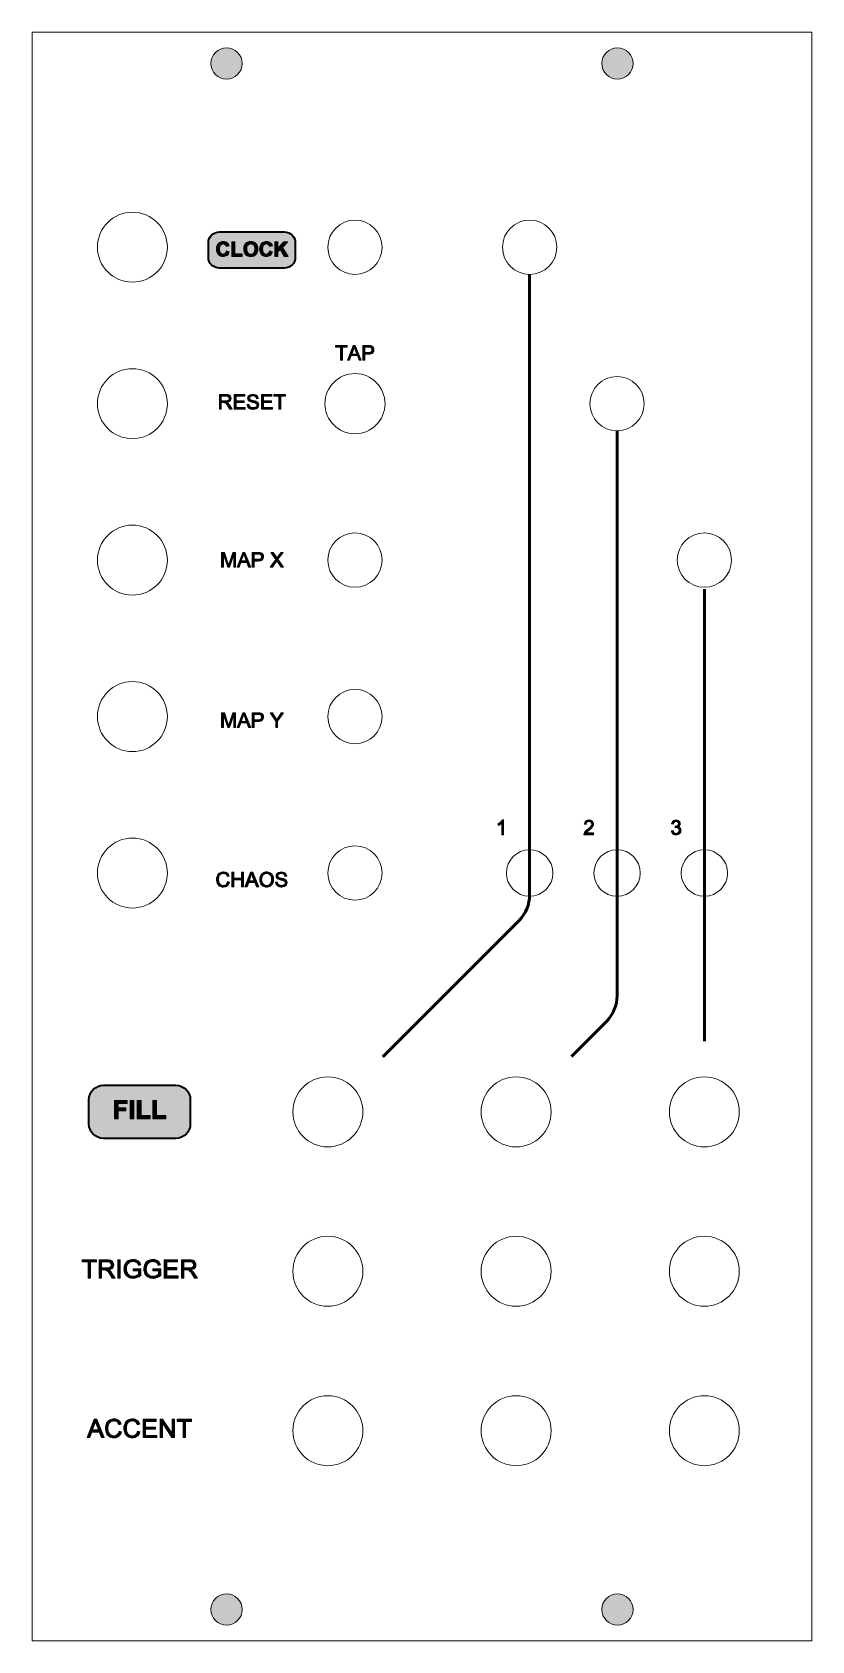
# Model space of a CAD drawing. Header units: millimetres. Extents: x -54 to 54, y -111 to 111.
import ezdxf

# ---------------------------------------------------------------- set-up
doc = ezdxf.new("R2010")
doc.units = ezdxf.units.MM
doc.header["$MEASUREMENT"] = 0
doc.layers.add('Decoupe', color=7, linetype='Continuous')
doc.layers.add('Impression', color=7, linetype='Continuous')

# ---------------------------------------------------------------- blocks, each defined once
blk = doc.blocks.new('block 2')
at = {"layer": 'Impression', "true_color": 0x231f20}
h = blk.add_hatch(color=250, dxfattribs=at)
h.dxf.hatch_style = 2
edge = h.paths.add_edge_path()
edge.add_spline(control_points=[(-27.68, 37.19), (-27.68, 37.19), (-27.68, 39.21), (-27.68, 39.21), (-27.68, 39.21), (-27.28, 39.21), (-27.28, 39.21), (-27.28, 39.21), (-26.8, 37.78), (-26.8, 37.78), (-26.76, 37.64), (-26.72, 37.54), (-26.7, 37.48), (-26.68, 37.55), (-26.65, 37.66), (-26.6, 37.8), (-26.6, 37.8), (-26.11, 39.21), (-26.11, 39.21), (-26.11, 39.21), (-25.75, 39.21), (-25.75, 39.21), (-25.75, 39.21), (-25.75, 37.19), (-25.75, 37.19), (-25.75, 37.19), (-26.01, 37.19), (-26.01, 37.19), (-26.01, 37.19), (-26.01, 38.88), (-26.01, 38.88), (-26.01, 38.88), (-26.6, 37.19), (-26.6, 37.19), (-26.6, 37.19), (-26.84, 37.19), (-26.84, 37.19), (-26.84, 37.19), (-27.42, 38.91), (-27.42, 38.91), (-27.42, 38.91), (-27.42, 37.19), (-27.42, 37.19), (-27.42, 37.19), (-27.68, 37.19), (-27.68, 37.19)], knot_values=[0, 0, 0, 0, 1, 1, 1, 2, 2, 2, 3, 3, 3, 4, 4, 4, 5, 5, 5, 6, 6, 6, 7, 7, 7, 8, 8, 8, 9, 9, 9, 10, 10, 10, 11, 11, 11, 12, 12, 12, 13, 13, 13, 14, 14, 14, 15, 15, 15, 15], degree=3, periodic=1)
h = blk.add_hatch(color=250, dxfattribs=at)
h.dxf.hatch_style = 2
h.paths.add_polyline_path([(-25.54, 37.19), (-24.77, 39.21), (-24.48, 39.21), (-23.65, 37.19), (-23.96, 37.19), (-24.19, 37.8), (-25.04, 37.8), (-25.26, 37.19)])
edge = h.paths.add_edge_path()
edge.add_spline(control_points=[(-24.96, 38.02), (-24.96, 38.02), (-24.28, 38.02), (-24.28, 38.02), (-24.28, 38.02), (-24.49, 38.58), (-24.49, 38.58), (-24.55, 38.75), (-24.6, 38.88), (-24.63, 38.99), (-24.66, 38.86), (-24.69, 38.74), (-24.74, 38.61), (-24.74, 38.61), (-24.96, 38.02), (-24.96, 38.02)], knot_values=[0, 0, 0, 0, 1, 1, 1, 2, 2, 2, 3, 3, 3, 4, 4, 4, 5, 5, 5, 5], degree=3, periodic=1)
h = blk.add_hatch(color=250, dxfattribs=at)
h.dxf.hatch_style = 2
edge = h.paths.add_edge_path()
edge.add_spline(control_points=[(-23.44, 37.19), (-23.44, 37.19), (-23.44, 39.21), (-23.44, 39.21), (-23.44, 39.21), (-22.68, 39.21), (-22.68, 39.21), (-22.54, 39.21), (-22.44, 39.2), (-22.37, 39.19), (-22.27, 39.17), (-22.19, 39.14), (-22.12, 39.09), (-22.05, 39.05), (-22, 38.98), (-21.96, 38.9), (-21.92, 38.81), (-21.9, 38.72), (-21.9, 38.62), (-21.9, 38.45), (-21.95, 38.3), (-22.06, 38.19), (-22.17, 38.07), (-22.37, 38.01), (-22.65, 38.01), (-22.65, 38.01), (-23.17, 38.01), (-23.17, 38.01), (-23.17, 38.01), (-23.17, 37.19), (-23.17, 37.19), (-23.17, 37.19), (-23.44, 37.19), (-23.44, 37.19)], knot_values=[0, 0, 0, 0, 1, 1, 1, 2, 2, 2, 3, 3, 3, 4, 4, 4, 5, 5, 5, 6, 6, 6, 7, 7, 7, 8, 8, 8, 9, 9, 9, 10, 10, 10, 11, 11, 11, 11], degree=3, periodic=1)
edge = h.paths.add_edge_path()
edge.add_spline(control_points=[(-23.17, 38.25), (-23.17, 38.25), (-22.65, 38.25), (-22.65, 38.25), (-22.48, 38.25), (-22.36, 38.28), (-22.28, 38.34), (-22.21, 38.41), (-22.17, 38.5), (-22.17, 38.61), (-22.17, 38.7), (-22.2, 38.77), (-22.24, 38.83), (-22.28, 38.89), (-22.34, 38.93), (-22.41, 38.95), (-22.45, 38.96), (-22.53, 38.97), (-22.66, 38.97), (-22.66, 38.97), (-23.17, 38.97), (-23.17, 38.97), (-23.17, 38.97), (-23.17, 38.25), (-23.17, 38.25)], knot_values=[0, 0, 0, 0, 1, 1, 1, 2, 2, 2, 3, 3, 3, 4, 4, 4, 5, 5, 5, 6, 6, 6, 7, 7, 7, 8, 8, 8, 8], degree=3, periodic=1)
h = blk.add_hatch(color=250, dxfattribs=at)
h.dxf.hatch_style = 2
edge = h.paths.add_edge_path()
edge.add_spline(control_points=[(-20.98, 37.19), (-20.98, 37.19), (-20.2, 38.24), (-20.2, 38.24), (-20.2, 38.24), (-20.89, 39.21), (-20.89, 39.21), (-20.89, 39.21), (-20.57, 39.21), (-20.57, 39.21), (-20.57, 39.21), (-20.2, 38.69), (-20.2, 38.69), (-20.13, 38.58), (-20.07, 38.5), (-20.04, 38.44), (-19.99, 38.51), (-19.94, 38.59), (-19.88, 38.67), (-19.88, 38.67), (-19.47, 39.21), (-19.47, 39.21), (-19.47, 39.21), (-19.18, 39.21), (-19.18, 39.21), (-19.18, 39.21), (-19.89, 38.25), (-19.89, 38.25), (-19.89, 38.25), (-19.13, 37.19), (-19.13, 37.19), (-19.13, 37.19), (-19.46, 37.19), (-19.46, 37.19), (-19.46, 37.19), (-19.97, 37.91), (-19.97, 37.91), (-19.99, 37.95), (-20.02, 37.99), (-20.05, 38.04), (-20.1, 37.97), (-20.13, 37.92), (-20.15, 37.89), (-20.15, 37.89), (-20.66, 37.19), (-20.66, 37.19), (-20.66, 37.19), (-20.98, 37.19), (-20.98, 37.19)], knot_values=[0, 0, 0, 0, 1, 1, 1, 2, 2, 2, 3, 3, 3, 4, 4, 4, 5, 5, 5, 6, 6, 6, 7, 7, 7, 8, 8, 8, 9, 9, 9, 10, 10, 10, 11, 11, 11, 12, 12, 12, 13, 13, 13, 14, 14, 14, 15, 15, 15, 16, 16, 16, 16], degree=3, periodic=1)
at = {"layer": 'Impression', "lineweight": 0}
blk.add_lwpolyline([(-25.54, 37.19), (-24.77, 39.21), (-24.48, 39.21), (-23.65, 37.19), (-23.96, 37.19), (-24.19, 37.8), (-25.04, 37.8), (-25.26, 37.19), (-25.54, 37.19)], dxfattribs=at)
for points, knots in [([(-27.68, 37.19), (-27.68, 37.19), (-27.68, 39.21), (-27.68, 39.21), (-27.68, 39.21), (-27.28, 39.21), (-27.28, 39.21), (-27.28, 39.21), (-26.8, 37.78), (-26.8, 37.78), (-26.76, 37.64), (-26.72, 37.54), (-26.7, 37.48), (-26.68, 37.55), (-26.65, 37.66), (-26.6, 37.8), (-26.6, 37.8), (-26.11, 39.21), (-26.11, 39.21), (-26.11, 39.21), (-25.75, 39.21), (-25.75, 39.21), (-25.75, 39.21), (-25.75, 37.19), (-25.75, 37.19), (-25.75, 37.19), (-26.01, 37.19), (-26.01, 37.19), (-26.01, 37.19), (-26.01, 38.88), (-26.01, 38.88), (-26.01, 38.88), (-26.6, 37.19), (-26.6, 37.19), (-26.6, 37.19), (-26.84, 37.19), (-26.84, 37.19), (-26.84, 37.19), (-27.42, 38.91), (-27.42, 38.91), (-27.42, 38.91), (-27.42, 37.19), (-27.42, 37.19), (-27.42, 37.19), (-27.68, 37.19), (-27.68, 37.19)], [0, 0, 0, 0, 1, 1, 1, 2, 2, 2, 3, 3, 3, 4, 4, 4, 5, 5, 5, 6, 6, 6, 7, 7, 7, 8, 8, 8, 9, 9, 9, 10, 10, 10, 11, 11, 11, 12, 12, 12, 13, 13, 13, 14, 14, 14, 15, 15, 15, 15]), ([(-24.96, 38.02), (-24.96, 38.02), (-24.28, 38.02), (-24.28, 38.02), (-24.28, 38.02), (-24.49, 38.58), (-24.49, 38.58), (-24.55, 38.75), (-24.6, 38.88), (-24.63, 38.99), (-24.66, 38.86), (-24.69, 38.74), (-24.74, 38.61), (-24.74, 38.61), (-24.96, 38.02), (-24.96, 38.02)], [0, 0, 0, 0, 1, 1, 1, 2, 2, 2, 3, 3, 3, 4, 4, 4, 5, 5, 5, 5]), ([(-23.44, 37.19), (-23.44, 37.19), (-23.44, 39.21), (-23.44, 39.21), (-23.44, 39.21), (-22.68, 39.21), (-22.68, 39.21), (-22.54, 39.21), (-22.44, 39.2), (-22.37, 39.19), (-22.27, 39.17), (-22.19, 39.14), (-22.12, 39.09), (-22.05, 39.05), (-22, 38.98), (-21.96, 38.9), (-21.92, 38.81), (-21.9, 38.72), (-21.9, 38.62), (-21.9, 38.45), (-21.95, 38.3), (-22.06, 38.19), (-22.17, 38.07), (-22.37, 38.01), (-22.65, 38.01), (-22.65, 38.01), (-23.17, 38.01), (-23.17, 38.01), (-23.17, 38.01), (-23.17, 37.19), (-23.17, 37.19), (-23.17, 37.19), (-23.44, 37.19), (-23.44, 37.19)], [0, 0, 0, 0, 1, 1, 1, 2, 2, 2, 3, 3, 3, 4, 4, 4, 5, 5, 5, 6, 6, 6, 7, 7, 7, 8, 8, 8, 9, 9, 9, 10, 10, 10, 11, 11, 11, 11]), ([(-23.17, 38.25), (-23.17, 38.25), (-22.65, 38.25), (-22.65, 38.25), (-22.48, 38.25), (-22.36, 38.28), (-22.28, 38.34), (-22.21, 38.41), (-22.17, 38.5), (-22.17, 38.61), (-22.17, 38.7), (-22.2, 38.77), (-22.24, 38.83), (-22.28, 38.89), (-22.34, 38.93), (-22.41, 38.95), (-22.45, 38.96), (-22.53, 38.97), (-22.66, 38.97), (-22.66, 38.97), (-23.17, 38.97), (-23.17, 38.97), (-23.17, 38.97), (-23.17, 38.25), (-23.17, 38.25)], [0, 0, 0, 0, 1, 1, 1, 2, 2, 2, 3, 3, 3, 4, 4, 4, 5, 5, 5, 6, 6, 6, 7, 7, 7, 8, 8, 8, 8]), ([(-20.98, 37.19), (-20.98, 37.19), (-20.2, 38.24), (-20.2, 38.24), (-20.2, 38.24), (-20.89, 39.21), (-20.89, 39.21), (-20.89, 39.21), (-20.57, 39.21), (-20.57, 39.21), (-20.57, 39.21), (-20.2, 38.69), (-20.2, 38.69), (-20.13, 38.58), (-20.07, 38.5), (-20.04, 38.44), (-19.99, 38.51), (-19.94, 38.59), (-19.88, 38.67), (-19.88, 38.67), (-19.47, 39.21), (-19.47, 39.21), (-19.47, 39.21), (-19.18, 39.21), (-19.18, 39.21), (-19.18, 39.21), (-19.89, 38.25), (-19.89, 38.25), (-19.89, 38.25), (-19.13, 37.19), (-19.13, 37.19), (-19.13, 37.19), (-19.46, 37.19), (-19.46, 37.19), (-19.46, 37.19), (-19.97, 37.91), (-19.97, 37.91), (-19.99, 37.95), (-20.02, 37.99), (-20.05, 38.04), (-20.1, 37.97), (-20.13, 37.92), (-20.15, 37.89), (-20.15, 37.89), (-20.66, 37.19), (-20.66, 37.19), (-20.66, 37.19), (-20.98, 37.19), (-20.98, 37.19)], [0, 0, 0, 0, 1, 1, 1, 2, 2, 2, 3, 3, 3, 4, 4, 4, 5, 5, 5, 6, 6, 6, 7, 7, 7, 8, 8, 8, 9, 9, 9, 10, 10, 10, 11, 11, 11, 12, 12, 12, 13, 13, 13, 14, 14, 14, 15, 15, 15, 16, 16, 16, 16])]:
    blk.add_open_spline(points, degree=3, knots=knots, dxfattribs=at)
blk = doc.blocks.new('block 3')
at = {"layer": 'Impression', "true_color": 0x000000}
h = blk.add_hatch(color=18, dxfattribs=at)
h.dxf.hatch_style = 2
edge = h.paths.add_edge_path()
edge.add_spline(control_points=[(-27.02, 80.8), (-27.02, 80.8), (-26.62, 80.68), (-26.62, 80.68), (-26.68, 80.46), (-26.78, 80.29), (-26.93, 80.19), (-27.07, 80.08), (-27.25, 80.02), (-27.46, 80.02), (-27.73, 80.02), (-27.95, 80.12), (-28.12, 80.3), (-28.3, 80.48), (-28.38, 80.73), (-28.38, 81.05), (-28.38, 81.39), (-28.3, 81.65), (-28.12, 81.83), (-27.95, 82.02), (-27.72, 82.11), (-27.44, 82.11), (-27.19, 82.11), (-26.99, 82.04), (-26.84, 81.89), (-26.74, 81.81), (-26.67, 81.68), (-26.63, 81.52), (-26.63, 81.52), (-27.03, 81.43), (-27.03, 81.43), (-27.06, 81.53), (-27.11, 81.61), (-27.18, 81.67), (-27.26, 81.73), (-27.35, 81.77), (-27.46, 81.77), (-27.61, 81.77), (-27.73, 81.71), (-27.82, 81.6), (-27.92, 81.5), (-27.96, 81.32), (-27.96, 81.08), (-27.96, 80.83), (-27.92, 80.64), (-27.82, 80.54), (-27.73, 80.43), (-27.61, 80.37), (-27.47, 80.37), (-27.36, 80.37), (-27.27, 80.41), (-27.19, 80.48), (-27.11, 80.55), (-27.05, 80.65), (-27.02, 80.8)], knot_values=[0, 0, 0, 0, 1, 1, 1, 2, 2, 2, 3, 3, 3, 4, 4, 4, 5, 5, 5, 6, 6, 6, 7, 7, 7, 8, 8, 8, 9, 9, 9, 10, 10, 10, 11, 11, 11, 12, 12, 12, 13, 13, 13, 14, 14, 14, 15, 15, 15, 16, 16, 16, 17, 17, 17, 18, 18, 18, 18], degree=3, periodic=1)
h = blk.add_hatch(color=18, dxfattribs=at)
h.dxf.hatch_style = 2
h.paths.add_polyline_path([(-26.26, 80.06), (-26.26, 82.06), (-25.85, 82.06), (-25.85, 80.4), (-24.84, 80.4), (-24.84, 80.06)])
h = blk.add_hatch(color=18, dxfattribs=at)
h.dxf.hatch_style = 2
edge = h.paths.add_edge_path()
edge.add_spline(control_points=[(-24.63, 81.06), (-24.63, 81.26), (-24.6, 81.44), (-24.54, 81.58), (-24.49, 81.68), (-24.43, 81.77), (-24.35, 81.85), (-24.27, 81.93), (-24.19, 81.99), (-24.09, 82.03), (-23.96, 82.09), (-23.82, 82.11), (-23.65, 82.11), (-23.36, 82.11), (-23.12, 82.02), (-22.94, 81.84), (-22.76, 81.65), (-22.67, 81.4), (-22.67, 81.07), (-22.67, 80.74), (-22.76, 80.49), (-22.94, 80.3), (-23.12, 80.12), (-23.35, 80.02), (-23.65, 80.02), (-23.95, 80.02), (-24.19, 80.12), (-24.37, 80.3), (-24.54, 80.48), (-24.63, 80.74), (-24.63, 81.06)], knot_values=[0, 0, 0, 0, 1, 1, 1, 2, 2, 2, 3, 3, 3, 4, 4, 4, 5, 5, 5, 6, 6, 6, 7, 7, 7, 8, 8, 8, 9, 9, 9, 10, 10, 10, 10], degree=3, periodic=1)
edge = h.paths.add_edge_path()
edge.add_spline(control_points=[(-24.21, 81.07), (-24.21, 80.84), (-24.16, 80.67), (-24.05, 80.55), (-23.95, 80.43), (-23.81, 80.37), (-23.65, 80.37), (-23.49, 80.37), (-23.35, 80.43), (-23.25, 80.55), (-23.15, 80.67), (-23.09, 80.84), (-23.09, 81.08), (-23.09, 81.31), (-23.14, 81.48), (-23.25, 81.59), (-23.35, 81.71), (-23.48, 81.77), (-23.65, 81.77), (-23.82, 81.77), (-23.95, 81.71), (-24.06, 81.59), (-24.16, 81.48), (-24.21, 81.3), (-24.21, 81.07)], knot_values=[0, 0, 0, 0, 1, 1, 1, 2, 2, 2, 3, 3, 3, 4, 4, 4, 5, 5, 5, 6, 6, 6, 7, 7, 7, 8, 8, 8, 8], degree=3, periodic=1)
h = blk.add_hatch(color=18, dxfattribs=at)
h.dxf.hatch_style = 2
edge = h.paths.add_edge_path()
edge.add_spline(control_points=[(-21.06, 80.8), (-21.06, 80.8), (-20.67, 80.68), (-20.67, 80.68), (-20.73, 80.46), (-20.83, 80.29), (-20.97, 80.19), (-21.11, 80.08), (-21.29, 80.02), (-21.5, 80.02), (-21.77, 80.02), (-21.99, 80.12), (-22.17, 80.3), (-22.34, 80.48), (-22.43, 80.73), (-22.43, 81.05), (-22.43, 81.39), (-22.34, 81.65), (-22.17, 81.83), (-21.99, 82.02), (-21.76, 82.11), (-21.48, 82.11), (-21.23, 82.11), (-21.03, 82.04), (-20.88, 81.89), (-20.79, 81.81), (-20.72, 81.68), (-20.67, 81.52), (-20.67, 81.52), (-21.08, 81.43), (-21.08, 81.43), (-21.1, 81.53), (-21.15, 81.61), (-21.22, 81.67), (-21.3, 81.73), (-21.39, 81.77), (-21.5, 81.77), (-21.65, 81.77), (-21.77, 81.71), (-21.87, 81.6), (-21.96, 81.5), (-22.01, 81.32), (-22.01, 81.08), (-22.01, 80.83), (-21.96, 80.64), (-21.87, 80.54), (-21.78, 80.43), (-21.66, 80.37), (-21.51, 80.37), (-21.4, 80.37), (-21.31, 80.41), (-21.23, 80.48), (-21.15, 80.55), (-21.1, 80.65), (-21.06, 80.8)], knot_values=[0, 0, 0, 0, 1, 1, 1, 2, 2, 2, 3, 3, 3, 4, 4, 4, 5, 5, 5, 6, 6, 6, 7, 7, 7, 8, 8, 8, 9, 9, 9, 10, 10, 10, 11, 11, 11, 12, 12, 12, 13, 13, 13, 14, 14, 14, 15, 15, 15, 16, 16, 16, 17, 17, 17, 18, 18, 18, 18], degree=3, periodic=1)
h = blk.add_hatch(color=18, dxfattribs=at)
h.dxf.hatch_style = 2
h.paths.add_polyline_path([(-20.31, 80.06), (-20.31, 82.08), (-19.9, 82.08), (-19.9, 81.18), (-19.08, 82.08), (-18.53, 82.08), (-19.29, 81.29), (-18.49, 80.06), (-19.02, 80.06), (-19.57, 81.01), (-19.9, 80.67), (-19.9, 80.06)])
at = {"layer": 'Impression', "lineweight": 0}
for points in [[(-26.26, 80.06), (-26.26, 82.06), (-25.85, 82.06), (-25.85, 80.4), (-24.84, 80.4), (-24.84, 80.06), (-26.26, 80.06)], [(-20.31, 80.06), (-20.31, 82.08), (-19.9, 82.08), (-19.9, 81.18), (-19.08, 82.08), (-18.53, 82.08), (-19.29, 81.29), (-18.49, 80.06), (-19.02, 80.06), (-19.57, 81.01), (-19.9, 80.67), (-19.9, 80.06), (-20.31, 80.06)]]:
    blk.add_lwpolyline(points, dxfattribs=at)
for points, knots in [([(-27.02, 80.8), (-27.02, 80.8), (-26.62, 80.68), (-26.62, 80.68), (-26.68, 80.46), (-26.78, 80.29), (-26.93, 80.19), (-27.07, 80.08), (-27.25, 80.02), (-27.46, 80.02), (-27.73, 80.02), (-27.95, 80.12), (-28.12, 80.3), (-28.3, 80.48), (-28.38, 80.73), (-28.38, 81.05), (-28.38, 81.39), (-28.3, 81.65), (-28.12, 81.83), (-27.95, 82.02), (-27.72, 82.11), (-27.44, 82.11), (-27.19, 82.11), (-26.99, 82.04), (-26.84, 81.89), (-26.74, 81.81), (-26.67, 81.68), (-26.63, 81.52), (-26.63, 81.52), (-27.03, 81.43), (-27.03, 81.43), (-27.06, 81.53), (-27.11, 81.61), (-27.18, 81.67), (-27.26, 81.73), (-27.35, 81.77), (-27.46, 81.77), (-27.61, 81.77), (-27.73, 81.71), (-27.82, 81.6), (-27.92, 81.5), (-27.96, 81.32), (-27.96, 81.08), (-27.96, 80.83), (-27.92, 80.64), (-27.82, 80.54), (-27.73, 80.43), (-27.61, 80.37), (-27.47, 80.37), (-27.36, 80.37), (-27.27, 80.41), (-27.19, 80.48), (-27.11, 80.55), (-27.05, 80.65), (-27.02, 80.8)], [0, 0, 0, 0, 1, 1, 1, 2, 2, 2, 3, 3, 3, 4, 4, 4, 5, 5, 5, 6, 6, 6, 7, 7, 7, 8, 8, 8, 9, 9, 9, 10, 10, 10, 11, 11, 11, 12, 12, 12, 13, 13, 13, 14, 14, 14, 15, 15, 15, 16, 16, 16, 17, 17, 17, 18, 18, 18, 18]), ([(-24.63, 81.06), (-24.63, 81.26), (-24.6, 81.44), (-24.54, 81.58), (-24.49, 81.68), (-24.43, 81.77), (-24.35, 81.85), (-24.27, 81.93), (-24.19, 81.99), (-24.09, 82.03), (-23.96, 82.09), (-23.82, 82.11), (-23.65, 82.11), (-23.36, 82.11), (-23.12, 82.02), (-22.94, 81.84), (-22.76, 81.65), (-22.67, 81.4), (-22.67, 81.07), (-22.67, 80.74), (-22.76, 80.49), (-22.94, 80.3), (-23.12, 80.12), (-23.35, 80.02), (-23.65, 80.02), (-23.95, 80.02), (-24.19, 80.12), (-24.37, 80.3), (-24.54, 80.48), (-24.63, 80.74), (-24.63, 81.06)], [0, 0, 0, 0, 1, 1, 1, 2, 2, 2, 3, 3, 3, 4, 4, 4, 5, 5, 5, 6, 6, 6, 7, 7, 7, 8, 8, 8, 9, 9, 9, 10, 10, 10, 10]), ([(-24.21, 81.07), (-24.21, 80.84), (-24.16, 80.67), (-24.05, 80.55), (-23.95, 80.43), (-23.81, 80.37), (-23.65, 80.37), (-23.49, 80.37), (-23.35, 80.43), (-23.25, 80.55), (-23.15, 80.67), (-23.09, 80.84), (-23.09, 81.08), (-23.09, 81.31), (-23.14, 81.48), (-23.25, 81.59), (-23.35, 81.71), (-23.48, 81.77), (-23.65, 81.77), (-23.82, 81.77), (-23.95, 81.71), (-24.06, 81.59), (-24.16, 81.48), (-24.21, 81.3), (-24.21, 81.07)], [0, 0, 0, 0, 1, 1, 1, 2, 2, 2, 3, 3, 3, 4, 4, 4, 5, 5, 5, 6, 6, 6, 7, 7, 7, 8, 8, 8, 8]), ([(-21.06, 80.8), (-21.06, 80.8), (-20.67, 80.68), (-20.67, 80.68), (-20.73, 80.46), (-20.83, 80.29), (-20.97, 80.19), (-21.11, 80.08), (-21.29, 80.02), (-21.5, 80.02), (-21.77, 80.02), (-21.99, 80.12), (-22.17, 80.3), (-22.34, 80.48), (-22.43, 80.73), (-22.43, 81.05), (-22.43, 81.39), (-22.34, 81.65), (-22.17, 81.83), (-21.99, 82.02), (-21.76, 82.11), (-21.48, 82.11), (-21.23, 82.11), (-21.03, 82.04), (-20.88, 81.89), (-20.79, 81.81), (-20.72, 81.68), (-20.67, 81.52), (-20.67, 81.52), (-21.08, 81.43), (-21.08, 81.43), (-21.1, 81.53), (-21.15, 81.61), (-21.22, 81.67), (-21.3, 81.73), (-21.39, 81.77), (-21.5, 81.77), (-21.65, 81.77), (-21.77, 81.71), (-21.87, 81.6), (-21.96, 81.5), (-22.01, 81.32), (-22.01, 81.08), (-22.01, 80.83), (-21.96, 80.64), (-21.87, 80.54), (-21.78, 80.43), (-21.66, 80.37), (-21.51, 80.37), (-21.4, 80.37), (-21.31, 80.41), (-21.23, 80.48), (-21.15, 80.55), (-21.1, 80.65), (-21.06, 80.8)], [0, 0, 0, 0, 1, 1, 1, 2, 2, 2, 3, 3, 3, 4, 4, 4, 5, 5, 5, 6, 6, 6, 7, 7, 7, 8, 8, 8, 9, 9, 9, 10, 10, 10, 11, 11, 11, 12, 12, 12, 13, 13, 13, 14, 14, 14, 15, 15, 15, 16, 16, 16, 17, 17, 17, 18, 18, 18, 18])]:
    blk.add_open_spline(points, degree=3, knots=knots, dxfattribs=at)
blk = doc.blocks.new('block 4')
at = {"layer": 'Impression', "true_color": 0x231f20}
h = blk.add_hatch(color=250, dxfattribs=at)
h.dxf.hatch_style = 2
edge = h.paths.add_edge_path()
edge.add_spline(control_points=[(-27.98, 58.98), (-27.98, 58.98), (-27.98, 61), (-27.98, 61), (-27.98, 61), (-27.09, 61), (-27.09, 61), (-26.91, 61), (-26.77, 60.98), (-26.68, 60.94), (-26.58, 60.91), (-26.51, 60.84), (-26.45, 60.75), (-26.4, 60.66), (-26.37, 60.56), (-26.37, 60.45), (-26.37, 60.3), (-26.41, 60.18), (-26.51, 60.08), (-26.6, 59.99), (-26.74, 59.92), (-26.94, 59.9), (-26.87, 59.86), (-26.81, 59.83), (-26.78, 59.8), (-26.7, 59.72), (-26.62, 59.63), (-26.55, 59.53), (-26.55, 59.53), (-26.2, 58.98), (-26.2, 58.98), (-26.2, 58.98), (-26.54, 58.98), (-26.54, 58.98), (-26.54, 58.98), (-26.81, 59.4), (-26.81, 59.4), (-26.88, 59.52), (-26.95, 59.61), (-27, 59.68), (-27.05, 59.74), (-27.09, 59.79), (-27.13, 59.81), (-27.17, 59.84), (-27.21, 59.85), (-27.26, 59.86), (-27.29, 59.87), (-27.34, 59.87), (-27.41, 59.87), (-27.41, 59.87), (-27.72, 59.87), (-27.72, 59.87), (-27.72, 59.87), (-27.72, 58.98), (-27.72, 58.98), (-27.72, 58.98), (-27.98, 58.98), (-27.98, 58.98)], knot_values=[0, 0, 0, 0, 1, 1, 1, 2, 2, 2, 3, 3, 3, 4, 4, 4, 5, 5, 5, 6, 6, 6, 7, 7, 7, 8, 8, 8, 9, 9, 9, 10, 10, 10, 11, 11, 11, 12, 12, 12, 13, 13, 13, 14, 14, 14, 15, 15, 15, 16, 16, 16, 17, 17, 17, 18, 18, 18, 19, 19, 19, 19], degree=3, periodic=1)
edge = h.paths.add_edge_path()
edge.add_spline(control_points=[(-27.72, 60.11), (-27.72, 60.11), (-27.14, 60.11), (-27.14, 60.11), (-27.02, 60.11), (-26.92, 60.12), (-26.85, 60.14), (-26.78, 60.17), (-26.73, 60.21), (-26.7, 60.27), (-26.66, 60.32), (-26.64, 60.38), (-26.64, 60.45), (-26.64, 60.54), (-26.68, 60.62), (-26.75, 60.68), (-26.82, 60.74), (-26.93, 60.77), (-27.08, 60.77), (-27.08, 60.77), (-27.72, 60.77), (-27.72, 60.77), (-27.72, 60.77), (-27.72, 60.11), (-27.72, 60.11)], knot_values=[0, 0, 0, 0, 1, 1, 1, 2, 2, 2, 3, 3, 3, 4, 4, 4, 5, 5, 5, 6, 6, 6, 7, 7, 7, 8, 8, 8, 8], degree=3, periodic=1)
h = blk.add_hatch(color=250, dxfattribs=at)
h.dxf.hatch_style = 2
h.paths.add_polyline_path([(-25.94, 58.98), (-25.94, 61), (-24.48, 61), (-24.48, 60.76), (-25.68, 60.76), (-25.68, 60.14), (-24.56, 60.14), (-24.56, 59.9), (-25.68, 59.9), (-25.68, 59.22), (-24.44, 59.22), (-24.44, 58.98)])
h = blk.add_hatch(color=250, dxfattribs=at)
h.dxf.hatch_style = 2
edge = h.paths.add_edge_path()
edge.add_spline(control_points=[(-24.16, 59.63), (-24.16, 59.63), (-23.9, 59.65), (-23.9, 59.65), (-23.89, 59.55), (-23.87, 59.46), (-23.82, 59.4), (-23.78, 59.33), (-23.71, 59.28), (-23.62, 59.24), (-23.53, 59.2), (-23.42, 59.18), (-23.31, 59.18), (-23.21, 59.18), (-23.12, 59.2), (-23.04, 59.23), (-22.96, 59.26), (-22.9, 59.3), (-22.86, 59.35), (-22.83, 59.41), (-22.81, 59.46), (-22.81, 59.53), (-22.81, 59.59), (-22.82, 59.64), (-22.86, 59.69), (-22.9, 59.74), (-22.96, 59.78), (-23.04, 59.81), (-23.1, 59.83), (-23.22, 59.87), (-23.4, 59.91), (-23.59, 59.95), (-23.72, 60), (-23.79, 60.04), (-23.89, 60.09), (-23.96, 60.15), (-24.01, 60.22), (-24.06, 60.3), (-24.08, 60.38), (-24.08, 60.48), (-24.08, 60.58), (-24.05, 60.67), (-23.99, 60.76), (-23.94, 60.85), (-23.85, 60.92), (-23.74, 60.96), (-23.63, 61.01), (-23.5, 61.03), (-23.37, 61.03), (-23.22, 61.03), (-23.09, 61.01), (-22.97, 60.96), (-22.86, 60.91), (-22.77, 60.84), (-22.71, 60.75), (-22.65, 60.65), (-22.61, 60.55), (-22.61, 60.43), (-22.61, 60.43), (-22.87, 60.41), (-22.87, 60.41), (-22.88, 60.54), (-22.93, 60.63), (-23.01, 60.7), (-23.09, 60.76), (-23.2, 60.8), (-23.36, 60.8), (-23.52, 60.8), (-23.64, 60.77), (-23.71, 60.71), (-23.79, 60.65), (-23.82, 60.58), (-23.82, 60.49), (-23.82, 60.42), (-23.8, 60.36), (-23.74, 60.31), (-23.69, 60.27), (-23.56, 60.22), (-23.34, 60.17), (-23.12, 60.12), (-22.97, 60.08), (-22.89, 60.04), (-22.78, 59.99), (-22.69, 59.92), (-22.63, 59.84), (-22.58, 59.75), (-22.55, 59.66), (-22.55, 59.55), (-22.55, 59.44), (-22.58, 59.34), (-22.64, 59.24), (-22.7, 59.15), (-22.79, 59.07), (-22.91, 59.02), (-23.02, 58.97), (-23.15, 58.94), (-23.3, 58.94), (-23.48, 58.94), (-23.63, 58.97), (-23.76, 59.02), (-23.88, 59.08), (-23.98, 59.16), (-24.05, 59.26), (-24.12, 59.37), (-24.15, 59.49), (-24.16, 59.63)], knot_values=[0, 0, 0, 0, 1, 1, 1, 2, 2, 2, 3, 3, 3, 4, 4, 4, 5, 5, 5, 6, 6, 6, 7, 7, 7, 8, 8, 8, 9, 9, 9, 10, 10, 10, 11, 11, 11, 12, 12, 12, 13, 13, 13, 14, 14, 14, 15, 15, 15, 16, 16, 16, 17, 17, 17, 18, 18, 18, 19, 19, 19, 20, 20, 20, 21, 21, 21, 22, 22, 22, 23, 23, 23, 24, 24, 24, 25, 25, 25, 26, 26, 26, 27, 27, 27, 28, 28, 28, 29, 29, 29, 30, 30, 30, 31, 31, 31, 32, 32, 32, 33, 33, 33, 34, 34, 34, 35, 35, 35, 35], degree=3, periodic=1)
h = blk.add_hatch(color=250, dxfattribs=at)
h.dxf.hatch_style = 2
h.paths.add_polyline_path([(-22.18, 58.98), (-22.18, 61), (-20.72, 61), (-20.72, 60.76), (-21.91, 60.76), (-21.91, 60.14), (-20.79, 60.14), (-20.79, 59.9), (-21.91, 59.9), (-21.91, 59.22), (-20.67, 59.22), (-20.67, 58.98)])
h = blk.add_hatch(color=250, dxfattribs=at)
h.dxf.hatch_style = 2
h.paths.add_polyline_path([(-19.79, 58.98), (-19.79, 60.76), (-20.45, 60.76), (-20.45, 61), (-18.85, 61), (-18.85, 60.76), (-19.52, 60.76), (-19.52, 58.98)])
at = {"layer": 'Impression', "lineweight": 0}
for points in [[(-25.94, 58.98), (-25.94, 61), (-24.48, 61), (-24.48, 60.76), (-25.68, 60.76), (-25.68, 60.14), (-24.56, 60.14), (-24.56, 59.9), (-25.68, 59.9), (-25.68, 59.22), (-24.44, 59.22), (-24.44, 58.98), (-25.94, 58.98)], [(-22.18, 58.98), (-22.18, 61), (-20.72, 61), (-20.72, 60.76), (-21.91, 60.76), (-21.91, 60.14), (-20.79, 60.14), (-20.79, 59.9), (-21.91, 59.9), (-21.91, 59.22), (-20.67, 59.22), (-20.67, 58.98), (-22.18, 58.98)], [(-19.79, 58.98), (-19.79, 60.76), (-20.45, 60.76), (-20.45, 61), (-18.85, 61), (-18.85, 60.76), (-19.52, 60.76), (-19.52, 58.98), (-19.79, 58.98)]]:
    blk.add_lwpolyline(points, dxfattribs=at)
for points, knots in [([(-27.98, 58.98), (-27.98, 58.98), (-27.98, 61), (-27.98, 61), (-27.98, 61), (-27.09, 61), (-27.09, 61), (-26.91, 61), (-26.77, 60.98), (-26.68, 60.94), (-26.58, 60.91), (-26.51, 60.84), (-26.45, 60.75), (-26.4, 60.66), (-26.37, 60.56), (-26.37, 60.45), (-26.37, 60.3), (-26.41, 60.18), (-26.51, 60.08), (-26.6, 59.99), (-26.74, 59.92), (-26.94, 59.9), (-26.87, 59.86), (-26.81, 59.83), (-26.78, 59.8), (-26.7, 59.72), (-26.62, 59.63), (-26.55, 59.53), (-26.55, 59.53), (-26.2, 58.98), (-26.2, 58.98), (-26.2, 58.98), (-26.54, 58.98), (-26.54, 58.98), (-26.54, 58.98), (-26.81, 59.4), (-26.81, 59.4), (-26.88, 59.52), (-26.95, 59.61), (-27, 59.68), (-27.05, 59.74), (-27.09, 59.79), (-27.13, 59.81), (-27.17, 59.84), (-27.21, 59.85), (-27.26, 59.86), (-27.29, 59.87), (-27.34, 59.87), (-27.41, 59.87), (-27.41, 59.87), (-27.72, 59.87), (-27.72, 59.87), (-27.72, 59.87), (-27.72, 58.98), (-27.72, 58.98), (-27.72, 58.98), (-27.98, 58.98), (-27.98, 58.98)], [0, 0, 0, 0, 1, 1, 1, 2, 2, 2, 3, 3, 3, 4, 4, 4, 5, 5, 5, 6, 6, 6, 7, 7, 7, 8, 8, 8, 9, 9, 9, 10, 10, 10, 11, 11, 11, 12, 12, 12, 13, 13, 13, 14, 14, 14, 15, 15, 15, 16, 16, 16, 17, 17, 17, 18, 18, 18, 19, 19, 19, 19]), ([(-27.72, 60.11), (-27.72, 60.11), (-27.14, 60.11), (-27.14, 60.11), (-27.02, 60.11), (-26.92, 60.12), (-26.85, 60.14), (-26.78, 60.17), (-26.73, 60.21), (-26.7, 60.27), (-26.66, 60.32), (-26.64, 60.38), (-26.64, 60.45), (-26.64, 60.54), (-26.68, 60.62), (-26.75, 60.68), (-26.82, 60.74), (-26.93, 60.77), (-27.08, 60.77), (-27.08, 60.77), (-27.72, 60.77), (-27.72, 60.77), (-27.72, 60.77), (-27.72, 60.11), (-27.72, 60.11)], [0, 0, 0, 0, 1, 1, 1, 2, 2, 2, 3, 3, 3, 4, 4, 4, 5, 5, 5, 6, 6, 6, 7, 7, 7, 8, 8, 8, 8]), ([(-24.16, 59.63), (-24.16, 59.63), (-23.9, 59.65), (-23.9, 59.65), (-23.89, 59.55), (-23.87, 59.46), (-23.82, 59.4), (-23.78, 59.33), (-23.71, 59.28), (-23.62, 59.24), (-23.53, 59.2), (-23.42, 59.18), (-23.31, 59.18), (-23.21, 59.18), (-23.12, 59.2), (-23.04, 59.23), (-22.96, 59.26), (-22.9, 59.3), (-22.86, 59.35), (-22.83, 59.41), (-22.81, 59.46), (-22.81, 59.53), (-22.81, 59.59), (-22.82, 59.64), (-22.86, 59.69), (-22.9, 59.74), (-22.96, 59.78), (-23.04, 59.81), (-23.1, 59.83), (-23.22, 59.87), (-23.4, 59.91), (-23.59, 59.95), (-23.72, 60), (-23.79, 60.04), (-23.89, 60.09), (-23.96, 60.15), (-24.01, 60.22), (-24.06, 60.3), (-24.08, 60.38), (-24.08, 60.48), (-24.08, 60.58), (-24.05, 60.67), (-23.99, 60.76), (-23.94, 60.85), (-23.85, 60.92), (-23.74, 60.96), (-23.63, 61.01), (-23.5, 61.03), (-23.37, 61.03), (-23.22, 61.03), (-23.09, 61.01), (-22.97, 60.96), (-22.86, 60.91), (-22.77, 60.84), (-22.71, 60.75), (-22.65, 60.65), (-22.61, 60.55), (-22.61, 60.43), (-22.61, 60.43), (-22.87, 60.41), (-22.87, 60.41), (-22.88, 60.54), (-22.93, 60.63), (-23.01, 60.7), (-23.09, 60.76), (-23.2, 60.8), (-23.36, 60.8), (-23.52, 60.8), (-23.64, 60.77), (-23.71, 60.71), (-23.79, 60.65), (-23.82, 60.58), (-23.82, 60.49), (-23.82, 60.42), (-23.8, 60.36), (-23.74, 60.31), (-23.69, 60.27), (-23.56, 60.22), (-23.34, 60.17), (-23.12, 60.12), (-22.97, 60.08), (-22.89, 60.04), (-22.78, 59.99), (-22.69, 59.92), (-22.63, 59.84), (-22.58, 59.75), (-22.55, 59.66), (-22.55, 59.55), (-22.55, 59.44), (-22.58, 59.34), (-22.64, 59.24), (-22.7, 59.15), (-22.79, 59.07), (-22.91, 59.02), (-23.02, 58.97), (-23.15, 58.94), (-23.3, 58.94), (-23.48, 58.94), (-23.63, 58.97), (-23.76, 59.02), (-23.88, 59.08), (-23.98, 59.16), (-24.05, 59.26), (-24.12, 59.37), (-24.15, 59.49), (-24.16, 59.63)], [0, 0, 0, 0, 1, 1, 1, 2, 2, 2, 3, 3, 3, 4, 4, 4, 5, 5, 5, 6, 6, 6, 7, 7, 7, 8, 8, 8, 9, 9, 9, 10, 10, 10, 11, 11, 11, 12, 12, 12, 13, 13, 13, 14, 14, 14, 15, 15, 15, 16, 16, 16, 17, 17, 17, 18, 18, 18, 19, 19, 19, 20, 20, 20, 21, 21, 21, 22, 22, 22, 23, 23, 23, 24, 24, 24, 25, 25, 25, 26, 26, 26, 27, 27, 27, 28, 28, 28, 29, 29, 29, 30, 30, 30, 31, 31, 31, 32, 32, 32, 33, 33, 33, 34, 34, 34, 35, 35, 35, 35])]:
    blk.add_open_spline(points, degree=3, knots=knots, dxfattribs=at)
blk = doc.blocks.new('block 5')
at = {"layer": 'Impression', "true_color": 0x231f20}
h = blk.add_hatch(color=250, dxfattribs=at)
h.dxf.hatch_style = 2
edge = h.paths.add_edge_path()
edge.add_spline(control_points=[(-26.86, -6.23), (-26.86, -6.23), (-26.59, -6.3), (-26.59, -6.3), (-26.65, -6.52), (-26.75, -6.69), (-26.89, -6.8), (-27.04, -6.92), (-27.22, -6.98), (-27.43, -6.98), (-27.65, -6.98), (-27.82, -6.93), (-27.96, -6.84), (-28.1, -6.75), (-28.2, -6.63), (-28.27, -6.46), (-28.34, -6.29), (-28.38, -6.11), (-28.38, -5.92), (-28.38, -5.71), (-28.34, -5.52), (-28.26, -5.37), (-28.18, -5.21), (-28.06, -5.09), (-27.91, -5.01), (-27.77, -4.93), (-27.6, -4.89), (-27.42, -4.89), (-27.22, -4.89), (-27.05, -4.94), (-26.91, -5.04), (-26.78, -5.14), (-26.68, -5.29), (-26.63, -5.47), (-26.63, -5.47), (-26.89, -5.54), (-26.89, -5.54), (-26.94, -5.39), (-27, -5.28), (-27.09, -5.22), (-27.18, -5.15), (-27.29, -5.11), (-27.43, -5.11), (-27.58, -5.11), (-27.71, -5.15), (-27.82, -5.23), (-27.92, -5.3), (-28, -5.4), (-28.04, -5.53), (-28.08, -5.65), (-28.1, -5.78), (-28.1, -5.91), (-28.1, -6.09), (-28.08, -6.24), (-28.03, -6.36), (-27.98, -6.49), (-27.9, -6.59), (-27.79, -6.65), (-27.69, -6.71), (-27.57, -6.75), (-27.45, -6.75), (-27.3, -6.75), (-27.17, -6.7), (-27.07, -6.62), (-26.97, -6.53), (-26.9, -6.4), (-26.86, -6.23)], knot_values=[0, 0, 0, 0, 1, 1, 1, 2, 2, 2, 3, 3, 3, 4, 4, 4, 5, 5, 5, 6, 6, 6, 7, 7, 7, 8, 8, 8, 9, 9, 9, 10, 10, 10, 11, 11, 11, 12, 12, 12, 13, 13, 13, 14, 14, 14, 15, 15, 15, 16, 16, 16, 17, 17, 17, 18, 18, 18, 19, 19, 19, 20, 20, 20, 21, 21, 21, 22, 22, 22, 22], degree=3, periodic=1)
h = blk.add_hatch(color=250, dxfattribs=at)
h.dxf.hatch_style = 2
h.paths.add_polyline_path([(-26.25, -6.94), (-26.25, -4.92), (-25.99, -4.92), (-25.99, -5.75), (-24.94, -5.75), (-24.94, -4.92), (-24.67, -4.92), (-24.67, -6.94), (-24.94, -6.94), (-24.94, -5.99), (-25.99, -5.99), (-25.99, -6.94)])
h = blk.add_hatch(color=250, dxfattribs=at)
h.dxf.hatch_style = 2
h.paths.add_polyline_path([(-24.45, -6.94), (-23.67, -4.92), (-23.38, -4.92), (-22.56, -6.94), (-22.86, -6.94), (-23.1, -6.33), (-23.94, -6.33), (-24.16, -6.94)])
edge = h.paths.add_edge_path()
edge.add_spline(control_points=[(-23.86, -6.11), (-23.86, -6.11), (-23.18, -6.11), (-23.18, -6.11), (-23.18, -6.11), (-23.39, -5.55), (-23.39, -5.55), (-23.45, -5.38), (-23.5, -5.24), (-23.53, -5.13), (-23.56, -5.26), (-23.59, -5.39), (-23.64, -5.52), (-23.64, -5.52), (-23.86, -6.11), (-23.86, -6.11)], knot_values=[0, 0, 0, 0, 1, 1, 1, 2, 2, 2, 3, 3, 3, 4, 4, 4, 5, 5, 5, 5], degree=3, periodic=1)
h = blk.add_hatch(color=250, dxfattribs=at)
h.dxf.hatch_style = 2
edge = h.paths.add_edge_path()
edge.add_spline(control_points=[(-22.42, -5.96), (-22.42, -5.62), (-22.33, -5.36), (-22.15, -5.17), (-21.97, -4.98), (-21.74, -4.88), (-21.46, -4.88), (-21.27, -4.88), (-21.1, -4.93), (-20.95, -5.02), (-20.8, -5.11), (-20.69, -5.23), (-20.61, -5.39), (-20.53, -5.55), (-20.49, -5.73), (-20.49, -5.93), (-20.49, -6.14), (-20.53, -6.32), (-20.62, -6.48), (-20.7, -6.64), (-20.81, -6.77), (-20.97, -6.85), (-21.12, -6.93), (-21.28, -6.98), (-21.46, -6.98), (-21.65, -6.98), (-21.82, -6.93), (-21.97, -6.84), (-22.12, -6.75), (-22.23, -6.62), (-22.31, -6.46), (-22.38, -6.3), (-22.42, -6.13), (-22.42, -5.96)], knot_values=[0, 0, 0, 0, 1, 1, 1, 2, 2, 2, 3, 3, 3, 4, 4, 4, 5, 5, 5, 6, 6, 6, 7, 7, 7, 8, 8, 8, 9, 9, 9, 10, 10, 10, 11, 11, 11, 11], degree=3, periodic=1)
edge = h.paths.add_edge_path()
edge.add_spline(control_points=[(-22.15, -5.96), (-22.15, -6.2), (-22.08, -6.4), (-21.95, -6.54), (-21.82, -6.68), (-21.66, -6.75), (-21.46, -6.75), (-21.26, -6.75), (-21.09, -6.68), (-20.96, -6.53), (-20.83, -6.39), (-20.77, -6.19), (-20.77, -5.93), (-20.77, -5.77), (-20.79, -5.62), (-20.85, -5.5), (-20.91, -5.38), (-20.99, -5.28), (-21.09, -5.22), (-21.2, -5.15), (-21.32, -5.11), (-21.45, -5.11), (-21.64, -5.11), (-21.81, -5.18), (-21.94, -5.31), (-22.08, -5.44), (-22.15, -5.66), (-22.15, -5.96)], knot_values=[0, 0, 0, 0, 1, 1, 1, 2, 2, 2, 3, 3, 3, 4, 4, 4, 5, 5, 5, 6, 6, 6, 7, 7, 7, 8, 8, 8, 9, 9, 9, 9], degree=3, periodic=1)
h = blk.add_hatch(color=250, dxfattribs=at)
h.dxf.hatch_style = 2
edge = h.paths.add_edge_path()
edge.add_spline(control_points=[(-20.24, -6.29), (-20.24, -6.29), (-19.99, -6.27), (-19.99, -6.27), (-19.97, -6.37), (-19.95, -6.45), (-19.9, -6.52), (-19.86, -6.58), (-19.79, -6.64), (-19.7, -6.68), (-19.61, -6.72), (-19.5, -6.74), (-19.39, -6.74), (-19.29, -6.74), (-19.2, -6.72), (-19.12, -6.69), (-19.04, -6.66), (-18.98, -6.62), (-18.94, -6.57), (-18.91, -6.51), (-18.89, -6.45), (-18.89, -6.39), (-18.89, -6.33), (-18.91, -6.27), (-18.94, -6.23), (-18.98, -6.18), (-19.04, -6.14), (-19.12, -6.11), (-19.18, -6.09), (-19.3, -6.05), (-19.48, -6.01), (-19.67, -5.96), (-19.8, -5.92), (-19.87, -5.88), (-19.97, -5.83), (-20.04, -5.77), (-20.09, -5.69), (-20.14, -5.62), (-20.16, -5.54), (-20.16, -5.44), (-20.16, -5.34), (-20.13, -5.25), (-20.07, -5.16), (-20.02, -5.07), (-19.93, -5), (-19.82, -4.96), (-19.71, -4.91), (-19.59, -4.89), (-19.45, -4.89), (-19.3, -4.89), (-19.17, -4.91), (-19.05, -4.96), (-18.94, -5.01), (-18.85, -5.08), (-18.79, -5.17), (-18.73, -5.27), (-18.69, -5.37), (-18.69, -5.49), (-18.69, -5.49), (-18.95, -5.51), (-18.95, -5.51), (-18.96, -5.38), (-19.01, -5.28), (-19.09, -5.22), (-19.17, -5.15), (-19.28, -5.12), (-19.44, -5.12), (-19.6, -5.12), (-19.72, -5.15), (-19.79, -5.21), (-19.87, -5.27), (-19.9, -5.34), (-19.9, -5.42), (-19.9, -5.5), (-19.88, -5.56), (-19.82, -5.6), (-19.77, -5.65), (-19.64, -5.7), (-19.42, -5.75), (-19.2, -5.8), (-19.05, -5.84), (-18.97, -5.88), (-18.86, -5.93), (-18.77, -6), (-18.71, -6.08), (-18.66, -6.17), (-18.63, -6.26), (-18.63, -6.37), (-18.63, -6.48), (-18.66, -6.58), (-18.72, -6.67), (-18.78, -6.77), (-18.87, -6.84), (-18.99, -6.9), (-19.1, -6.95), (-19.23, -6.98), (-19.38, -6.98), (-19.56, -6.98), (-19.71, -6.95), (-19.84, -6.9), (-19.96, -6.84), (-20.06, -6.76), (-20.13, -6.65), (-20.2, -6.55), (-20.23, -6.43), (-20.24, -6.29)], knot_values=[0, 0, 0, 0, 1, 1, 1, 2, 2, 2, 3, 3, 3, 4, 4, 4, 5, 5, 5, 6, 6, 6, 7, 7, 7, 8, 8, 8, 9, 9, 9, 10, 10, 10, 11, 11, 11, 12, 12, 12, 13, 13, 13, 14, 14, 14, 15, 15, 15, 16, 16, 16, 17, 17, 17, 18, 18, 18, 19, 19, 19, 20, 20, 20, 21, 21, 21, 22, 22, 22, 23, 23, 23, 24, 24, 24, 25, 25, 25, 26, 26, 26, 27, 27, 27, 28, 28, 28, 29, 29, 29, 30, 30, 30, 31, 31, 31, 32, 32, 32, 33, 33, 33, 34, 34, 34, 35, 35, 35, 35], degree=3, periodic=1)
at = {"layer": 'Impression', "lineweight": 0}
for points in [[(-26.25, -6.94), (-26.25, -4.92), (-25.99, -4.92), (-25.99, -5.75), (-24.94, -5.75), (-24.94, -4.92), (-24.67, -4.92), (-24.67, -6.94), (-24.94, -6.94), (-24.94, -5.99), (-25.99, -5.99), (-25.99, -6.94), (-26.25, -6.94)], [(-24.45, -6.94), (-23.67, -4.92), (-23.38, -4.92), (-22.56, -6.94), (-22.86, -6.94), (-23.1, -6.33), (-23.94, -6.33), (-24.16, -6.94), (-24.45, -6.94)]]:
    blk.add_lwpolyline(points, dxfattribs=at)
for points, knots in [([(-26.86, -6.23), (-26.86, -6.23), (-26.59, -6.3), (-26.59, -6.3), (-26.65, -6.52), (-26.75, -6.69), (-26.89, -6.8), (-27.04, -6.92), (-27.22, -6.98), (-27.43, -6.98), (-27.65, -6.98), (-27.82, -6.93), (-27.96, -6.84), (-28.1, -6.75), (-28.2, -6.63), (-28.27, -6.46), (-28.34, -6.29), (-28.38, -6.11), (-28.38, -5.92), (-28.38, -5.71), (-28.34, -5.52), (-28.26, -5.37), (-28.18, -5.21), (-28.06, -5.09), (-27.91, -5.01), (-27.77, -4.93), (-27.6, -4.89), (-27.42, -4.89), (-27.22, -4.89), (-27.05, -4.94), (-26.91, -5.04), (-26.78, -5.14), (-26.68, -5.29), (-26.63, -5.47), (-26.63, -5.47), (-26.89, -5.54), (-26.89, -5.54), (-26.94, -5.39), (-27, -5.28), (-27.09, -5.22), (-27.18, -5.15), (-27.29, -5.11), (-27.43, -5.11), (-27.58, -5.11), (-27.71, -5.15), (-27.82, -5.23), (-27.92, -5.3), (-28, -5.4), (-28.04, -5.53), (-28.08, -5.65), (-28.1, -5.78), (-28.1, -5.91), (-28.1, -6.09), (-28.08, -6.24), (-28.03, -6.36), (-27.98, -6.49), (-27.9, -6.59), (-27.79, -6.65), (-27.69, -6.71), (-27.57, -6.75), (-27.45, -6.75), (-27.3, -6.75), (-27.17, -6.7), (-27.07, -6.62), (-26.97, -6.53), (-26.9, -6.4), (-26.86, -6.23)], [0, 0, 0, 0, 1, 1, 1, 2, 2, 2, 3, 3, 3, 4, 4, 4, 5, 5, 5, 6, 6, 6, 7, 7, 7, 8, 8, 8, 9, 9, 9, 10, 10, 10, 11, 11, 11, 12, 12, 12, 13, 13, 13, 14, 14, 14, 15, 15, 15, 16, 16, 16, 17, 17, 17, 18, 18, 18, 19, 19, 19, 20, 20, 20, 21, 21, 21, 22, 22, 22, 22]), ([(-23.86, -6.11), (-23.86, -6.11), (-23.18, -6.11), (-23.18, -6.11), (-23.18, -6.11), (-23.39, -5.55), (-23.39, -5.55), (-23.45, -5.38), (-23.5, -5.24), (-23.53, -5.13), (-23.56, -5.26), (-23.59, -5.39), (-23.64, -5.52), (-23.64, -5.52), (-23.86, -6.11), (-23.86, -6.11)], [0, 0, 0, 0, 1, 1, 1, 2, 2, 2, 3, 3, 3, 4, 4, 4, 5, 5, 5, 5]), ([(-22.42, -5.96), (-22.42, -5.62), (-22.33, -5.36), (-22.15, -5.17), (-21.97, -4.98), (-21.74, -4.88), (-21.46, -4.88), (-21.27, -4.88), (-21.1, -4.93), (-20.95, -5.02), (-20.8, -5.11), (-20.69, -5.23), (-20.61, -5.39), (-20.53, -5.55), (-20.49, -5.73), (-20.49, -5.93), (-20.49, -6.14), (-20.53, -6.32), (-20.62, -6.48), (-20.7, -6.64), (-20.81, -6.77), (-20.97, -6.85), (-21.12, -6.93), (-21.28, -6.98), (-21.46, -6.98), (-21.65, -6.98), (-21.82, -6.93), (-21.97, -6.84), (-22.12, -6.75), (-22.23, -6.62), (-22.31, -6.46), (-22.38, -6.3), (-22.42, -6.13), (-22.42, -5.96)], [0, 0, 0, 0, 1, 1, 1, 2, 2, 2, 3, 3, 3, 4, 4, 4, 5, 5, 5, 6, 6, 6, 7, 7, 7, 8, 8, 8, 9, 9, 9, 10, 10, 10, 11, 11, 11, 11]), ([(-22.15, -5.96), (-22.15, -6.2), (-22.08, -6.4), (-21.95, -6.54), (-21.82, -6.68), (-21.66, -6.75), (-21.46, -6.75), (-21.26, -6.75), (-21.09, -6.68), (-20.96, -6.53), (-20.83, -6.39), (-20.77, -6.19), (-20.77, -5.93), (-20.77, -5.77), (-20.79, -5.62), (-20.85, -5.5), (-20.91, -5.38), (-20.99, -5.28), (-21.09, -5.22), (-21.2, -5.15), (-21.32, -5.11), (-21.45, -5.11), (-21.64, -5.11), (-21.81, -5.18), (-21.94, -5.31), (-22.08, -5.44), (-22.15, -5.66), (-22.15, -5.96)], [0, 0, 0, 0, 1, 1, 1, 2, 2, 2, 3, 3, 3, 4, 4, 4, 5, 5, 5, 6, 6, 6, 7, 7, 7, 8, 8, 8, 9, 9, 9, 9]), ([(-20.24, -6.29), (-20.24, -6.29), (-19.99, -6.27), (-19.99, -6.27), (-19.97, -6.37), (-19.95, -6.45), (-19.9, -6.52), (-19.86, -6.58), (-19.79, -6.64), (-19.7, -6.68), (-19.61, -6.72), (-19.5, -6.74), (-19.39, -6.74), (-19.29, -6.74), (-19.2, -6.72), (-19.12, -6.69), (-19.04, -6.66), (-18.98, -6.62), (-18.94, -6.57), (-18.91, -6.51), (-18.89, -6.45), (-18.89, -6.39), (-18.89, -6.33), (-18.91, -6.27), (-18.94, -6.23), (-18.98, -6.18), (-19.04, -6.14), (-19.12, -6.11), (-19.18, -6.09), (-19.3, -6.05), (-19.48, -6.01), (-19.67, -5.96), (-19.8, -5.92), (-19.87, -5.88), (-19.97, -5.83), (-20.04, -5.77), (-20.09, -5.69), (-20.14, -5.62), (-20.16, -5.54), (-20.16, -5.44), (-20.16, -5.34), (-20.13, -5.25), (-20.07, -5.16), (-20.02, -5.07), (-19.93, -5), (-19.82, -4.96), (-19.71, -4.91), (-19.59, -4.89), (-19.45, -4.89), (-19.3, -4.89), (-19.17, -4.91), (-19.05, -4.96), (-18.94, -5.01), (-18.85, -5.08), (-18.79, -5.17), (-18.73, -5.27), (-18.69, -5.37), (-18.69, -5.49), (-18.69, -5.49), (-18.95, -5.51), (-18.95, -5.51), (-18.96, -5.38), (-19.01, -5.28), (-19.09, -5.22), (-19.17, -5.15), (-19.28, -5.12), (-19.44, -5.12), (-19.6, -5.12), (-19.72, -5.15), (-19.79, -5.21), (-19.87, -5.27), (-19.9, -5.34), (-19.9, -5.42), (-19.9, -5.5), (-19.88, -5.56), (-19.82, -5.6), (-19.77, -5.65), (-19.64, -5.7), (-19.42, -5.75), (-19.2, -5.8), (-19.05, -5.84), (-18.97, -5.88), (-18.86, -5.93), (-18.77, -6), (-18.71, -6.08), (-18.66, -6.17), (-18.63, -6.26), (-18.63, -6.37), (-18.63, -6.48), (-18.66, -6.58), (-18.72, -6.67), (-18.78, -6.77), (-18.87, -6.84), (-18.99, -6.9), (-19.1, -6.95), (-19.23, -6.98), (-19.38, -6.98), (-19.56, -6.98), (-19.71, -6.95), (-19.84, -6.9), (-19.96, -6.84), (-20.06, -6.76), (-20.13, -6.65), (-20.2, -6.55), (-20.23, -6.43), (-20.24, -6.29)], [0, 0, 0, 0, 1, 1, 1, 2, 2, 2, 3, 3, 3, 4, 4, 4, 5, 5, 5, 6, 6, 6, 7, 7, 7, 8, 8, 8, 9, 9, 9, 10, 10, 10, 11, 11, 11, 12, 12, 12, 13, 13, 13, 14, 14, 14, 15, 15, 15, 16, 16, 16, 17, 17, 17, 18, 18, 18, 19, 19, 19, 20, 20, 20, 21, 21, 21, 22, 22, 22, 23, 23, 23, 24, 24, 24, 25, 25, 25, 26, 26, 26, 27, 27, 27, 28, 28, 28, 29, 29, 29, 30, 30, 30, 31, 31, 31, 32, 32, 32, 33, 33, 33, 34, 34, 34, 35, 35, 35, 35])]:
    blk.add_open_spline(points, degree=3, knots=knots, dxfattribs=at)
blk = doc.blocks.new('block 6')
at = {"layer": 'Impression', "true_color": 0x231f20}
h = blk.add_hatch(color=250, dxfattribs=at)
h.dxf.hatch_style = 2
edge = h.paths.add_edge_path()
edge.add_spline(control_points=[(-27.68, 15.06), (-27.68, 15.06), (-27.68, 17.08), (-27.68, 17.08), (-27.68, 17.08), (-27.28, 17.08), (-27.28, 17.08), (-27.28, 17.08), (-26.8, 15.65), (-26.8, 15.65), (-26.76, 15.52), (-26.72, 15.42), (-26.7, 15.35), (-26.68, 15.42), (-26.65, 15.53), (-26.6, 15.67), (-26.6, 15.67), (-26.11, 17.08), (-26.11, 17.08), (-26.11, 17.08), (-25.75, 17.08), (-25.75, 17.08), (-25.75, 17.08), (-25.75, 15.06), (-25.75, 15.06), (-25.75, 15.06), (-26.01, 15.06), (-26.01, 15.06), (-26.01, 15.06), (-26.01, 16.75), (-26.01, 16.75), (-26.01, 16.75), (-26.6, 15.06), (-26.6, 15.06), (-26.6, 15.06), (-26.84, 15.06), (-26.84, 15.06), (-26.84, 15.06), (-27.42, 16.78), (-27.42, 16.78), (-27.42, 16.78), (-27.42, 15.06), (-27.42, 15.06), (-27.42, 15.06), (-27.68, 15.06), (-27.68, 15.06)], knot_values=[0, 0, 0, 0, 1, 1, 1, 2, 2, 2, 3, 3, 3, 4, 4, 4, 5, 5, 5, 6, 6, 6, 7, 7, 7, 8, 8, 8, 9, 9, 9, 10, 10, 10, 11, 11, 11, 12, 12, 12, 13, 13, 13, 14, 14, 14, 15, 15, 15, 15], degree=3, periodic=1)
h = blk.add_hatch(color=250, dxfattribs=at)
h.dxf.hatch_style = 2
h.paths.add_polyline_path([(-25.54, 15.06), (-24.77, 17.08), (-24.48, 17.08), (-23.65, 15.06), (-23.96, 15.06), (-24.19, 15.67), (-25.04, 15.67), (-25.26, 15.06)])
edge = h.paths.add_edge_path()
edge.add_spline(control_points=[(-24.96, 15.89), (-24.96, 15.89), (-24.28, 15.89), (-24.28, 15.89), (-24.28, 15.89), (-24.49, 16.45), (-24.49, 16.45), (-24.55, 16.62), (-24.6, 16.76), (-24.63, 16.87), (-24.66, 16.74), (-24.69, 16.61), (-24.74, 16.48), (-24.74, 16.48), (-24.96, 15.89), (-24.96, 15.89)], knot_values=[0, 0, 0, 0, 1, 1, 1, 2, 2, 2, 3, 3, 3, 4, 4, 4, 5, 5, 5, 5], degree=3, periodic=1)
h = blk.add_hatch(color=250, dxfattribs=at)
h.dxf.hatch_style = 2
edge = h.paths.add_edge_path()
edge.add_spline(control_points=[(-23.44, 15.06), (-23.44, 15.06), (-23.44, 17.08), (-23.44, 17.08), (-23.44, 17.08), (-22.68, 17.08), (-22.68, 17.08), (-22.54, 17.08), (-22.44, 17.07), (-22.37, 17.06), (-22.27, 17.04), (-22.19, 17.01), (-22.12, 16.97), (-22.05, 16.92), (-22, 16.85), (-21.96, 16.77), (-21.92, 16.69), (-21.9, 16.6), (-21.9, 16.5), (-21.9, 16.32), (-21.95, 16.18), (-22.06, 16.06), (-22.17, 15.94), (-22.37, 15.88), (-22.65, 15.88), (-22.65, 15.88), (-23.17, 15.88), (-23.17, 15.88), (-23.17, 15.88), (-23.17, 15.06), (-23.17, 15.06), (-23.17, 15.06), (-23.44, 15.06), (-23.44, 15.06)], knot_values=[0, 0, 0, 0, 1, 1, 1, 2, 2, 2, 3, 3, 3, 4, 4, 4, 5, 5, 5, 6, 6, 6, 7, 7, 7, 8, 8, 8, 9, 9, 9, 10, 10, 10, 11, 11, 11, 11], degree=3, periodic=1)
edge = h.paths.add_edge_path()
edge.add_spline(control_points=[(-23.17, 16.12), (-23.17, 16.12), (-22.65, 16.12), (-22.65, 16.12), (-22.48, 16.12), (-22.36, 16.15), (-22.28, 16.22), (-22.21, 16.28), (-22.17, 16.37), (-22.17, 16.49), (-22.17, 16.57), (-22.2, 16.64), (-22.24, 16.7), (-22.28, 16.76), (-22.34, 16.8), (-22.41, 16.82), (-22.45, 16.84), (-22.53, 16.84), (-22.66, 16.84), (-22.66, 16.84), (-23.17, 16.84), (-23.17, 16.84), (-23.17, 16.84), (-23.17, 16.12), (-23.17, 16.12)], knot_values=[0, 0, 0, 0, 1, 1, 1, 2, 2, 2, 3, 3, 3, 4, 4, 4, 5, 5, 5, 6, 6, 6, 7, 7, 7, 8, 8, 8, 8], degree=3, periodic=1)
h = blk.add_hatch(color=250, dxfattribs=at)
h.dxf.hatch_style = 2
edge = h.paths.add_edge_path()
edge.add_spline(control_points=[(-20.2, 15.06), (-20.2, 15.06), (-20.2, 15.91), (-20.2, 15.91), (-20.2, 15.91), (-20.98, 17.08), (-20.98, 17.08), (-20.98, 17.08), (-20.66, 17.08), (-20.66, 17.08), (-20.66, 17.08), (-20.26, 16.47), (-20.26, 16.47), (-20.19, 16.36), (-20.12, 16.24), (-20.05, 16.13), (-19.99, 16.23), (-19.92, 16.35), (-19.83, 16.49), (-19.83, 16.49), (-19.44, 17.08), (-19.44, 17.08), (-19.44, 17.08), (-19.13, 17.08), (-19.13, 17.08), (-19.13, 17.08), (-19.94, 15.91), (-19.94, 15.91), (-19.94, 15.91), (-19.94, 15.06), (-19.94, 15.06), (-19.94, 15.06), (-20.2, 15.06), (-20.2, 15.06)], knot_values=[0, 0, 0, 0, 1, 1, 1, 2, 2, 2, 3, 3, 3, 4, 4, 4, 5, 5, 5, 6, 6, 6, 7, 7, 7, 8, 8, 8, 9, 9, 9, 10, 10, 10, 11, 11, 11, 11], degree=3, periodic=1)
at = {"layer": 'Impression', "lineweight": 0}
blk.add_lwpolyline([(-25.54, 15.06), (-24.77, 17.08), (-24.48, 17.08), (-23.65, 15.06), (-23.96, 15.06), (-24.19, 15.67), (-25.04, 15.67), (-25.26, 15.06), (-25.54, 15.06)], dxfattribs=at)
for points, knots in [([(-27.68, 15.06), (-27.68, 15.06), (-27.68, 17.08), (-27.68, 17.08), (-27.68, 17.08), (-27.28, 17.08), (-27.28, 17.08), (-27.28, 17.08), (-26.8, 15.65), (-26.8, 15.65), (-26.76, 15.52), (-26.72, 15.42), (-26.7, 15.35), (-26.68, 15.42), (-26.65, 15.53), (-26.6, 15.67), (-26.6, 15.67), (-26.11, 17.08), (-26.11, 17.08), (-26.11, 17.08), (-25.75, 17.08), (-25.75, 17.08), (-25.75, 17.08), (-25.75, 15.06), (-25.75, 15.06), (-25.75, 15.06), (-26.01, 15.06), (-26.01, 15.06), (-26.01, 15.06), (-26.01, 16.75), (-26.01, 16.75), (-26.01, 16.75), (-26.6, 15.06), (-26.6, 15.06), (-26.6, 15.06), (-26.84, 15.06), (-26.84, 15.06), (-26.84, 15.06), (-27.42, 16.78), (-27.42, 16.78), (-27.42, 16.78), (-27.42, 15.06), (-27.42, 15.06), (-27.42, 15.06), (-27.68, 15.06), (-27.68, 15.06)], [0, 0, 0, 0, 1, 1, 1, 2, 2, 2, 3, 3, 3, 4, 4, 4, 5, 5, 5, 6, 6, 6, 7, 7, 7, 8, 8, 8, 9, 9, 9, 10, 10, 10, 11, 11, 11, 12, 12, 12, 13, 13, 13, 14, 14, 14, 15, 15, 15, 15]), ([(-24.96, 15.89), (-24.96, 15.89), (-24.28, 15.89), (-24.28, 15.89), (-24.28, 15.89), (-24.49, 16.45), (-24.49, 16.45), (-24.55, 16.62), (-24.6, 16.76), (-24.63, 16.87), (-24.66, 16.74), (-24.69, 16.61), (-24.74, 16.48), (-24.74, 16.48), (-24.96, 15.89), (-24.96, 15.89)], [0, 0, 0, 0, 1, 1, 1, 2, 2, 2, 3, 3, 3, 4, 4, 4, 5, 5, 5, 5]), ([(-23.44, 15.06), (-23.44, 15.06), (-23.44, 17.08), (-23.44, 17.08), (-23.44, 17.08), (-22.68, 17.08), (-22.68, 17.08), (-22.54, 17.08), (-22.44, 17.07), (-22.37, 17.06), (-22.27, 17.04), (-22.19, 17.01), (-22.12, 16.97), (-22.05, 16.92), (-22, 16.85), (-21.96, 16.77), (-21.92, 16.69), (-21.9, 16.6), (-21.9, 16.5), (-21.9, 16.32), (-21.95, 16.18), (-22.06, 16.06), (-22.17, 15.94), (-22.37, 15.88), (-22.65, 15.88), (-22.65, 15.88), (-23.17, 15.88), (-23.17, 15.88), (-23.17, 15.88), (-23.17, 15.06), (-23.17, 15.06), (-23.17, 15.06), (-23.44, 15.06), (-23.44, 15.06)], [0, 0, 0, 0, 1, 1, 1, 2, 2, 2, 3, 3, 3, 4, 4, 4, 5, 5, 5, 6, 6, 6, 7, 7, 7, 8, 8, 8, 9, 9, 9, 10, 10, 10, 11, 11, 11, 11]), ([(-23.17, 16.12), (-23.17, 16.12), (-22.65, 16.12), (-22.65, 16.12), (-22.48, 16.12), (-22.36, 16.15), (-22.28, 16.22), (-22.21, 16.28), (-22.17, 16.37), (-22.17, 16.49), (-22.17, 16.57), (-22.2, 16.64), (-22.24, 16.7), (-22.28, 16.76), (-22.34, 16.8), (-22.41, 16.82), (-22.45, 16.84), (-22.53, 16.84), (-22.66, 16.84), (-22.66, 16.84), (-23.17, 16.84), (-23.17, 16.84), (-23.17, 16.84), (-23.17, 16.12), (-23.17, 16.12)], [0, 0, 0, 0, 1, 1, 1, 2, 2, 2, 3, 3, 3, 4, 4, 4, 5, 5, 5, 6, 6, 6, 7, 7, 7, 8, 8, 8, 8]), ([(-20.2, 15.06), (-20.2, 15.06), (-20.2, 15.91), (-20.2, 15.91), (-20.2, 15.91), (-20.98, 17.08), (-20.98, 17.08), (-20.98, 17.08), (-20.66, 17.08), (-20.66, 17.08), (-20.66, 17.08), (-20.26, 16.47), (-20.26, 16.47), (-20.19, 16.36), (-20.12, 16.24), (-20.05, 16.13), (-19.99, 16.23), (-19.92, 16.35), (-19.83, 16.49), (-19.83, 16.49), (-19.44, 17.08), (-19.44, 17.08), (-19.44, 17.08), (-19.13, 17.08), (-19.13, 17.08), (-19.13, 17.08), (-19.94, 15.91), (-19.94, 15.91), (-19.94, 15.91), (-19.94, 15.06), (-19.94, 15.06), (-19.94, 15.06), (-20.2, 15.06), (-20.2, 15.06)], [0, 0, 0, 0, 1, 1, 1, 2, 2, 2, 3, 3, 3, 4, 4, 4, 5, 5, 5, 6, 6, 6, 7, 7, 7, 8, 8, 8, 9, 9, 9, 10, 10, 10, 11, 11, 11, 11])]:
    blk.add_open_spline(points, degree=3, knots=knots, dxfattribs=at)
blk = doc.blocks.new('block 7')
at = {"layer": 'Impression', "true_color": 0x231f20}
h = blk.add_hatch(color=250, dxfattribs=at)
h.dxf.hatch_style = 2
h.paths.add_polyline_path([(-11.27, 65.75), (-11.27, 67.53), (-11.93, 67.53), (-11.93, 67.77), (-10.33, 67.77), (-10.33, 67.53), (-11, 67.53), (-11, 65.75)])
h = blk.add_hatch(color=250, dxfattribs=at)
h.dxf.hatch_style = 2
h.paths.add_polyline_path([(-10.28, 65.75), (-9.5, 67.77), (-9.22, 67.77), (-8.39, 65.75), (-8.69, 65.75), (-8.93, 66.36), (-9.77, 66.36), (-10, 65.75)])
edge = h.paths.add_edge_path()
edge.add_spline(control_points=[(-9.7, 66.58), (-9.7, 66.58), (-9.01, 66.58), (-9.01, 66.58), (-9.01, 66.58), (-9.22, 67.14), (-9.22, 67.14), (-9.29, 67.31), (-9.34, 67.45), (-9.37, 67.56), (-9.39, 67.43), (-9.43, 67.3), (-9.48, 67.17), (-9.48, 67.17), (-9.7, 66.58), (-9.7, 66.58)], knot_values=[0, 0, 0, 0, 1, 1, 1, 2, 2, 2, 3, 3, 3, 4, 4, 4, 5, 5, 5, 5], degree=3, periodic=1)
h = blk.add_hatch(color=250, dxfattribs=at)
h.dxf.hatch_style = 2
edge = h.paths.add_edge_path()
edge.add_spline(control_points=[(-8.18, 65.75), (-8.18, 65.75), (-8.18, 67.77), (-8.18, 67.77), (-8.18, 67.77), (-7.41, 67.77), (-7.41, 67.77), (-7.28, 67.77), (-7.18, 67.76), (-7.11, 67.75), (-7.01, 67.73), (-6.92, 67.7), (-6.86, 67.65), (-6.79, 67.61), (-6.74, 67.54), (-6.7, 67.46), (-6.65, 67.38), (-6.63, 67.28), (-6.63, 67.18), (-6.63, 67.01), (-6.69, 66.87), (-6.8, 66.75), (-6.91, 66.63), (-7.11, 66.57), (-7.39, 66.57), (-7.39, 66.57), (-7.91, 66.57), (-7.91, 66.57), (-7.91, 66.57), (-7.91, 65.75), (-7.91, 65.75), (-7.91, 65.75), (-8.18, 65.75), (-8.18, 65.75)], knot_values=[0, 0, 0, 0, 1, 1, 1, 2, 2, 2, 3, 3, 3, 4, 4, 4, 5, 5, 5, 6, 6, 6, 7, 7, 7, 8, 8, 8, 9, 9, 9, 10, 10, 10, 11, 11, 11, 11], degree=3, periodic=1)
edge = h.paths.add_edge_path()
edge.add_spline(control_points=[(-7.91, 66.81), (-7.91, 66.81), (-7.39, 66.81), (-7.39, 66.81), (-7.21, 66.81), (-7.09, 66.84), (-7.02, 66.9), (-6.95, 66.97), (-6.91, 67.06), (-6.91, 67.17), (-6.91, 67.26), (-6.93, 67.33), (-6.97, 67.39), (-7.02, 67.45), (-7.07, 67.49), (-7.14, 67.51), (-7.19, 67.52), (-7.27, 67.53), (-7.39, 67.53), (-7.39, 67.53), (-7.91, 67.53), (-7.91, 67.53), (-7.91, 67.53), (-7.91, 66.81), (-7.91, 66.81)], knot_values=[0, 0, 0, 0, 1, 1, 1, 2, 2, 2, 3, 3, 3, 4, 4, 4, 5, 5, 5, 6, 6, 6, 7, 7, 7, 8, 8, 8, 8], degree=3, periodic=1)
at = {"layer": 'Impression', "lineweight": 0}
for points in [[(-11.27, 65.75), (-11.27, 67.53), (-11.93, 67.53), (-11.93, 67.77), (-10.33, 67.77), (-10.33, 67.53), (-11, 67.53), (-11, 65.75), (-11.27, 65.75)], [(-10.28, 65.75), (-9.5, 67.77), (-9.22, 67.77), (-8.39, 65.75), (-8.69, 65.75), (-8.93, 66.36), (-9.77, 66.36), (-10, 65.75), (-10.28, 65.75)]]:
    blk.add_lwpolyline(points, dxfattribs=at)
for points, knots in [([(-9.7, 66.58), (-9.7, 66.58), (-9.01, 66.58), (-9.01, 66.58), (-9.01, 66.58), (-9.22, 67.14), (-9.22, 67.14), (-9.29, 67.31), (-9.34, 67.45), (-9.37, 67.56), (-9.39, 67.43), (-9.43, 67.3), (-9.48, 67.17), (-9.48, 67.17), (-9.7, 66.58), (-9.7, 66.58)], [0, 0, 0, 0, 1, 1, 1, 2, 2, 2, 3, 3, 3, 4, 4, 4, 5, 5, 5, 5]), ([(-8.18, 65.75), (-8.18, 65.75), (-8.18, 67.77), (-8.18, 67.77), (-8.18, 67.77), (-7.41, 67.77), (-7.41, 67.77), (-7.28, 67.77), (-7.18, 67.76), (-7.11, 67.75), (-7.01, 67.73), (-6.92, 67.7), (-6.86, 67.65), (-6.79, 67.61), (-6.74, 67.54), (-6.7, 67.46), (-6.65, 67.38), (-6.63, 67.28), (-6.63, 67.18), (-6.63, 67.01), (-6.69, 66.87), (-6.8, 66.75), (-6.91, 66.63), (-7.11, 66.57), (-7.39, 66.57), (-7.39, 66.57), (-7.91, 66.57), (-7.91, 66.57), (-7.91, 66.57), (-7.91, 65.75), (-7.91, 65.75), (-7.91, 65.75), (-8.18, 65.75), (-8.18, 65.75)], [0, 0, 0, 0, 1, 1, 1, 2, 2, 2, 3, 3, 3, 4, 4, 4, 5, 5, 5, 6, 6, 6, 7, 7, 7, 8, 8, 8, 9, 9, 9, 10, 10, 10, 11, 11, 11, 11]), ([(-7.91, 66.81), (-7.91, 66.81), (-7.39, 66.81), (-7.39, 66.81), (-7.21, 66.81), (-7.09, 66.84), (-7.02, 66.9), (-6.95, 66.97), (-6.91, 67.06), (-6.91, 67.17), (-6.91, 67.26), (-6.93, 67.33), (-6.97, 67.39), (-7.02, 67.45), (-7.07, 67.49), (-7.14, 67.51), (-7.19, 67.52), (-7.27, 67.53), (-7.39, 67.53), (-7.39, 67.53), (-7.91, 67.53), (-7.91, 67.53), (-7.91, 67.53), (-7.91, 66.81), (-7.91, 66.81)], [0, 0, 0, 0, 1, 1, 1, 2, 2, 2, 3, 3, 3, 4, 4, 4, 5, 5, 5, 6, 6, 6, 7, 7, 7, 8, 8, 8, 8])]:
    blk.add_open_spline(points, degree=3, knots=knots, dxfattribs=at)
blk = doc.blocks.new('block 8')
at = {"layer": 'Impression', "true_color": 0x231f20}
h = blk.add_hatch(color=250, dxfattribs=at)
h.dxf.hatch_style = 2
h.paths.add_polyline_path([(-46.26, -82.94), (-45.29, -80.42), (-44.93, -80.42), (-43.89, -82.94), (-44.27, -82.94), (-44.57, -82.18), (-45.62, -82.18), (-45.9, -82.94)])
edge = h.paths.add_edge_path()
edge.add_spline(control_points=[(-45.53, -81.9), (-45.53, -81.9), (-44.67, -81.9), (-44.67, -81.9), (-44.67, -81.9), (-44.94, -81.2), (-44.94, -81.2), (-45.02, -80.99), (-45.08, -80.82), (-45.11, -80.68), (-45.15, -80.84), (-45.19, -81), (-45.25, -81.16), (-45.25, -81.16), (-45.53, -81.9), (-45.53, -81.9)], knot_values=[0, 0, 0, 0, 1, 1, 1, 2, 2, 2, 3, 3, 3, 4, 4, 4, 5, 5, 5, 5], degree=3, periodic=1)
h = blk.add_hatch(color=250, dxfattribs=at)
h.dxf.hatch_style = 2
edge = h.paths.add_edge_path()
edge.add_spline(control_points=[(-41.82, -82.06), (-41.82, -82.06), (-41.49, -82.14), (-41.49, -82.14), (-41.56, -82.41), (-41.69, -82.62), (-41.87, -82.77), (-42.05, -82.91), (-42.27, -82.98), (-42.54, -82.98), (-42.81, -82.98), (-43.03, -82.93), (-43.2, -82.82), (-43.37, -82.71), (-43.5, -82.55), (-43.59, -82.34), (-43.68, -82.13), (-43.72, -81.9), (-43.72, -81.66), (-43.72, -81.4), (-43.67, -81.17), (-43.57, -80.97), (-43.47, -80.78), (-43.33, -80.63), (-43.14, -80.52), (-42.96, -80.42), (-42.75, -80.37), (-42.53, -80.37), (-42.28, -80.37), (-42.07, -80.44), (-41.89, -80.57), (-41.72, -80.69), (-41.6, -80.87), (-41.53, -81.11), (-41.53, -81.11), (-41.86, -81.19), (-41.86, -81.19), (-41.92, -81), (-42.01, -80.87), (-42.12, -80.78), (-42.23, -80.7), (-42.37, -80.66), (-42.54, -80.66), (-42.73, -80.66), (-42.89, -80.7), (-43.02, -80.8), (-43.15, -80.89), (-43.25, -81.02), (-43.3, -81.17), (-43.35, -81.33), (-43.38, -81.49), (-43.38, -81.66), (-43.38, -81.87), (-43.35, -82.06), (-43.28, -82.22), (-43.22, -82.38), (-43.12, -82.5), (-42.99, -82.58), (-42.86, -82.66), (-42.72, -82.7), (-42.56, -82.7), (-42.38, -82.7), (-42.22, -82.64), (-42.09, -82.54), (-41.96, -82.43), (-41.87, -82.27), (-41.82, -82.06)], knot_values=[0, 0, 0, 0, 1, 1, 1, 2, 2, 2, 3, 3, 3, 4, 4, 4, 5, 5, 5, 6, 6, 6, 7, 7, 7, 8, 8, 8, 9, 9, 9, 10, 10, 10, 11, 11, 11, 12, 12, 12, 13, 13, 13, 14, 14, 14, 15, 15, 15, 16, 16, 16, 17, 17, 17, 18, 18, 18, 19, 19, 19, 20, 20, 20, 21, 21, 21, 22, 22, 22, 22], degree=3, periodic=1)
h = blk.add_hatch(color=250, dxfattribs=at)
h.dxf.hatch_style = 2
edge = h.paths.add_edge_path()
edge.add_spline(control_points=[(-39.28, -82.06), (-39.28, -82.06), (-38.94, -82.14), (-38.94, -82.14), (-39.01, -82.41), (-39.14, -82.62), (-39.32, -82.77), (-39.5, -82.91), (-39.73, -82.98), (-39.99, -82.98), (-40.26, -82.98), (-40.48, -82.93), (-40.65, -82.82), (-40.82, -82.71), (-40.95, -82.55), (-41.04, -82.34), (-41.13, -82.13), (-41.18, -81.9), (-41.18, -81.66), (-41.18, -81.4), (-41.12, -81.17), (-41.02, -80.97), (-40.92, -80.78), (-40.78, -80.63), (-40.6, -80.52), (-40.41, -80.42), (-40.21, -80.37), (-39.98, -80.37), (-39.73, -80.37), (-39.52, -80.44), (-39.35, -80.57), (-39.17, -80.69), (-39.05, -80.87), (-38.99, -81.11), (-38.99, -81.11), (-39.32, -81.19), (-39.32, -81.19), (-39.37, -81), (-39.46, -80.87), (-39.57, -80.78), (-39.68, -80.7), (-39.82, -80.66), (-39.99, -80.66), (-40.18, -80.66), (-40.35, -80.7), (-40.48, -80.8), (-40.61, -80.89), (-40.7, -81.02), (-40.75, -81.17), (-40.8, -81.33), (-40.83, -81.49), (-40.83, -81.66), (-40.83, -81.87), (-40.8, -82.06), (-40.74, -82.22), (-40.67, -82.38), (-40.58, -82.5), (-40.45, -82.58), (-40.31, -82.66), (-40.17, -82.7), (-40.02, -82.7), (-39.83, -82.7), (-39.67, -82.64), (-39.54, -82.54), (-39.41, -82.43), (-39.32, -82.27), (-39.28, -82.06)], knot_values=[0, 0, 0, 0, 1, 1, 1, 2, 2, 2, 3, 3, 3, 4, 4, 4, 5, 5, 5, 6, 6, 6, 7, 7, 7, 8, 8, 8, 9, 9, 9, 10, 10, 10, 11, 11, 11, 12, 12, 12, 13, 13, 13, 14, 14, 14, 15, 15, 15, 16, 16, 16, 17, 17, 17, 18, 18, 18, 19, 19, 19, 20, 20, 20, 21, 21, 21, 22, 22, 22, 22], degree=3, periodic=1)
h = blk.add_hatch(color=250, dxfattribs=at)
h.dxf.hatch_style = 2
h.paths.add_polyline_path([(-38.52, -82.94), (-38.52, -80.42), (-36.7, -80.42), (-36.7, -80.71), (-38.19, -80.71), (-38.19, -81.49), (-36.79, -81.49), (-36.79, -81.78), (-38.19, -81.78), (-38.19, -82.64), (-36.64, -82.64), (-36.64, -82.94)])
h = blk.add_hatch(color=250, dxfattribs=at)
h.dxf.hatch_style = 2
h.paths.add_polyline_path([(-36.18, -82.94), (-36.18, -80.42), (-35.84, -80.42), (-34.51, -82.4), (-34.51, -80.42), (-34.19, -80.42), (-34.19, -82.94), (-34.54, -82.94), (-35.86, -80.96), (-35.86, -82.94)])
h = blk.add_hatch(color=250, dxfattribs=at)
h.dxf.hatch_style = 2
h.paths.add_polyline_path([(-32.99, -82.94), (-32.99, -80.71), (-33.82, -80.71), (-33.82, -80.42), (-31.82, -80.42), (-31.82, -80.71), (-32.65, -80.71), (-32.65, -82.94)])
at = {"layer": 'Impression', "lineweight": 0}
for points in [[(-46.26, -82.94), (-45.29, -80.42), (-44.93, -80.42), (-43.89, -82.94), (-44.27, -82.94), (-44.57, -82.18), (-45.62, -82.18), (-45.9, -82.94), (-46.26, -82.94)], [(-38.52, -82.94), (-38.52, -80.42), (-36.7, -80.42), (-36.7, -80.71), (-38.19, -80.71), (-38.19, -81.49), (-36.79, -81.49), (-36.79, -81.78), (-38.19, -81.78), (-38.19, -82.64), (-36.64, -82.64), (-36.64, -82.94), (-38.52, -82.94)], [(-36.18, -82.94), (-36.18, -80.42), (-35.84, -80.42), (-34.51, -82.4), (-34.51, -80.42), (-34.19, -80.42), (-34.19, -82.94), (-34.54, -82.94), (-35.86, -80.96), (-35.86, -82.94), (-36.18, -82.94)], [(-32.99, -82.94), (-32.99, -80.71), (-33.82, -80.71), (-33.82, -80.42), (-31.82, -80.42), (-31.82, -80.71), (-32.65, -80.71), (-32.65, -82.94), (-32.99, -82.94)]]:
    blk.add_lwpolyline(points, dxfattribs=at)
for points, knots in [([(-45.53, -81.9), (-45.53, -81.9), (-44.67, -81.9), (-44.67, -81.9), (-44.67, -81.9), (-44.94, -81.2), (-44.94, -81.2), (-45.02, -80.99), (-45.08, -80.82), (-45.11, -80.68), (-45.15, -80.84), (-45.19, -81), (-45.25, -81.16), (-45.25, -81.16), (-45.53, -81.9), (-45.53, -81.9)], [0, 0, 0, 0, 1, 1, 1, 2, 2, 2, 3, 3, 3, 4, 4, 4, 5, 5, 5, 5]), ([(-41.82, -82.06), (-41.82, -82.06), (-41.49, -82.14), (-41.49, -82.14), (-41.56, -82.41), (-41.69, -82.62), (-41.87, -82.77), (-42.05, -82.91), (-42.27, -82.98), (-42.54, -82.98), (-42.81, -82.98), (-43.03, -82.93), (-43.2, -82.82), (-43.37, -82.71), (-43.5, -82.55), (-43.59, -82.34), (-43.68, -82.13), (-43.72, -81.9), (-43.72, -81.66), (-43.72, -81.4), (-43.67, -81.17), (-43.57, -80.97), (-43.47, -80.78), (-43.33, -80.63), (-43.14, -80.52), (-42.96, -80.42), (-42.75, -80.37), (-42.53, -80.37), (-42.28, -80.37), (-42.07, -80.44), (-41.89, -80.57), (-41.72, -80.69), (-41.6, -80.87), (-41.53, -81.11), (-41.53, -81.11), (-41.86, -81.19), (-41.86, -81.19), (-41.92, -81), (-42.01, -80.87), (-42.12, -80.78), (-42.23, -80.7), (-42.37, -80.66), (-42.54, -80.66), (-42.73, -80.66), (-42.89, -80.7), (-43.02, -80.8), (-43.15, -80.89), (-43.25, -81.02), (-43.3, -81.17), (-43.35, -81.33), (-43.38, -81.49), (-43.38, -81.66), (-43.38, -81.87), (-43.35, -82.06), (-43.28, -82.22), (-43.22, -82.38), (-43.12, -82.5), (-42.99, -82.58), (-42.86, -82.66), (-42.72, -82.7), (-42.56, -82.7), (-42.38, -82.7), (-42.22, -82.64), (-42.09, -82.54), (-41.96, -82.43), (-41.87, -82.27), (-41.82, -82.06)], [0, 0, 0, 0, 1, 1, 1, 2, 2, 2, 3, 3, 3, 4, 4, 4, 5, 5, 5, 6, 6, 6, 7, 7, 7, 8, 8, 8, 9, 9, 9, 10, 10, 10, 11, 11, 11, 12, 12, 12, 13, 13, 13, 14, 14, 14, 15, 15, 15, 16, 16, 16, 17, 17, 17, 18, 18, 18, 19, 19, 19, 20, 20, 20, 21, 21, 21, 22, 22, 22, 22]), ([(-39.28, -82.06), (-39.28, -82.06), (-38.94, -82.14), (-38.94, -82.14), (-39.01, -82.41), (-39.14, -82.62), (-39.32, -82.77), (-39.5, -82.91), (-39.73, -82.98), (-39.99, -82.98), (-40.26, -82.98), (-40.48, -82.93), (-40.65, -82.82), (-40.82, -82.71), (-40.95, -82.55), (-41.04, -82.34), (-41.13, -82.13), (-41.18, -81.9), (-41.18, -81.66), (-41.18, -81.4), (-41.12, -81.17), (-41.02, -80.97), (-40.92, -80.78), (-40.78, -80.63), (-40.6, -80.52), (-40.41, -80.42), (-40.21, -80.37), (-39.98, -80.37), (-39.73, -80.37), (-39.52, -80.44), (-39.35, -80.57), (-39.17, -80.69), (-39.05, -80.87), (-38.99, -81.11), (-38.99, -81.11), (-39.32, -81.19), (-39.32, -81.19), (-39.37, -81), (-39.46, -80.87), (-39.57, -80.78), (-39.68, -80.7), (-39.82, -80.66), (-39.99, -80.66), (-40.18, -80.66), (-40.35, -80.7), (-40.48, -80.8), (-40.61, -80.89), (-40.7, -81.02), (-40.75, -81.17), (-40.8, -81.33), (-40.83, -81.49), (-40.83, -81.66), (-40.83, -81.87), (-40.8, -82.06), (-40.74, -82.22), (-40.67, -82.38), (-40.58, -82.5), (-40.45, -82.58), (-40.31, -82.66), (-40.17, -82.7), (-40.02, -82.7), (-39.83, -82.7), (-39.67, -82.64), (-39.54, -82.54), (-39.41, -82.43), (-39.32, -82.27), (-39.28, -82.06)], [0, 0, 0, 0, 1, 1, 1, 2, 2, 2, 3, 3, 3, 4, 4, 4, 5, 5, 5, 6, 6, 6, 7, 7, 7, 8, 8, 8, 9, 9, 9, 10, 10, 10, 11, 11, 11, 12, 12, 12, 13, 13, 13, 14, 14, 14, 15, 15, 15, 16, 16, 16, 17, 17, 17, 18, 18, 18, 19, 19, 19, 20, 20, 20, 21, 21, 21, 22, 22, 22, 22])]:
    blk.add_open_spline(points, degree=3, knots=knots, dxfattribs=at)
blk = doc.blocks.new('block 9')
at = {"layer": 'Impression', "true_color": 0x231f20}
h = blk.add_hatch(color=250, dxfattribs=at)
h.dxf.hatch_style = 2
h.paths.add_polyline_path([(-46.12, -60.94), (-46.12, -58.71), (-46.95, -58.71), (-46.95, -58.42), (-44.95, -58.42), (-44.95, -58.71), (-45.79, -58.71), (-45.79, -60.94)])
h = blk.add_hatch(color=250, dxfattribs=at)
h.dxf.hatch_style = 2
edge = h.paths.add_edge_path()
edge.add_spline(control_points=[(-44.6, -60.94), (-44.6, -60.94), (-44.6, -58.42), (-44.6, -58.42), (-44.6, -58.42), (-43.48, -58.42), (-43.48, -58.42), (-43.26, -58.42), (-43.09, -58.44), (-42.97, -58.48), (-42.85, -58.53), (-42.76, -58.61), (-42.69, -58.72), (-42.62, -58.84), (-42.58, -58.97), (-42.58, -59.1), (-42.58, -59.28), (-42.64, -59.43), (-42.76, -59.56), (-42.87, -59.68), (-43.05, -59.76), (-43.3, -59.79), (-43.21, -59.83), (-43.14, -59.88), (-43.09, -59.92), (-43, -60.01), (-42.9, -60.12), (-42.82, -60.25), (-42.82, -60.25), (-42.38, -60.94), (-42.38, -60.94), (-42.38, -60.94), (-42.8, -60.94), (-42.8, -60.94), (-42.8, -60.94), (-43.13, -60.42), (-43.13, -60.42), (-43.23, -60.26), (-43.31, -60.15), (-43.37, -60.07), (-43.44, -59.99), (-43.49, -59.93), (-43.54, -59.9), (-43.59, -59.87), (-43.64, -59.84), (-43.7, -59.83), (-43.73, -59.82), (-43.8, -59.82), (-43.88, -59.82), (-43.88, -59.82), (-44.27, -59.82), (-44.27, -59.82), (-44.27, -59.82), (-44.27, -60.94), (-44.27, -60.94), (-44.27, -60.94), (-44.6, -60.94), (-44.6, -60.94)], knot_values=[0, 0, 0, 0, 1, 1, 1, 2, 2, 2, 3, 3, 3, 4, 4, 4, 5, 5, 5, 6, 6, 6, 7, 7, 7, 8, 8, 8, 9, 9, 9, 10, 10, 10, 11, 11, 11, 12, 12, 12, 13, 13, 13, 14, 14, 14, 15, 15, 15, 16, 16, 16, 17, 17, 17, 18, 18, 18, 19, 19, 19, 19], degree=3, periodic=1)
edge = h.paths.add_edge_path()
edge.add_spline(control_points=[(-44.27, -59.53), (-44.27, -59.53), (-43.55, -59.53), (-43.55, -59.53), (-43.4, -59.53), (-43.28, -59.51), (-43.19, -59.48), (-43.11, -59.45), (-43.04, -59.4), (-43, -59.33), (-42.95, -59.26), (-42.93, -59.19), (-42.93, -59.1), (-42.93, -58.98), (-42.97, -58.89), (-43.06, -58.81), (-43.15, -58.73), (-43.28, -58.69), (-43.47, -58.69), (-43.47, -58.69), (-44.27, -58.69), (-44.27, -58.69), (-44.27, -58.69), (-44.27, -59.53), (-44.27, -59.53)], knot_values=[0, 0, 0, 0, 1, 1, 1, 2, 2, 2, 3, 3, 3, 4, 4, 4, 5, 5, 5, 6, 6, 6, 7, 7, 7, 8, 8, 8, 8], degree=3, periodic=1)
h = blk.add_hatch(color=250, dxfattribs=at)
h.dxf.hatch_style = 2
h.paths.add_polyline_path([(-42, -60.94), (-42, -58.42), (-41.67, -58.42), (-41.67, -60.94)])
h = blk.add_hatch(color=250, dxfattribs=at)
h.dxf.hatch_style = 2
edge = h.paths.add_edge_path()
edge.add_spline(control_points=[(-39.9, -59.95), (-39.9, -59.95), (-39.9, -59.65), (-39.9, -59.65), (-39.9, -59.65), (-38.83, -59.65), (-38.83, -59.65), (-38.83, -59.65), (-38.83, -60.59), (-38.83, -60.59), (-38.99, -60.72), (-39.16, -60.82), (-39.34, -60.88), (-39.51, -60.95), (-39.69, -60.98), (-39.87, -60.98), (-40.12, -60.98), (-40.35, -60.93), (-40.55, -60.82), (-40.75, -60.72), (-40.91, -60.56), (-41.01, -60.36), (-41.11, -60.16), (-41.17, -59.94), (-41.17, -59.69), (-41.17, -59.44), (-41.11, -59.21), (-41.01, -59), (-40.91, -58.79), (-40.76, -58.63), (-40.57, -58.53), (-40.37, -58.42), (-40.15, -58.37), (-39.9, -58.37), (-39.72, -58.37), (-39.55, -58.4), (-39.41, -58.46), (-39.26, -58.52), (-39.14, -58.6), (-39.06, -58.71), (-38.97, -58.81), (-38.91, -58.95), (-38.87, -59.12), (-38.87, -59.12), (-39.17, -59.2), (-39.17, -59.2), (-39.21, -59.08), (-39.25, -58.97), (-39.31, -58.9), (-39.37, -58.83), (-39.45, -58.77), (-39.55, -58.72), (-39.66, -58.68), (-39.77, -58.66), (-39.9, -58.66), (-40.05, -58.66), (-40.18, -58.68), (-40.3, -58.73), (-40.41, -58.77), (-40.5, -58.84), (-40.56, -58.91), (-40.63, -58.99), (-40.69, -59.07), (-40.72, -59.16), (-40.79, -59.32), (-40.82, -59.49), (-40.82, -59.67), (-40.82, -59.89), (-40.78, -60.08), (-40.7, -60.23), (-40.63, -60.39), (-40.51, -60.5), (-40.37, -60.57), (-40.22, -60.65), (-40.06, -60.68), (-39.89, -60.68), (-39.75, -60.68), (-39.61, -60.65), (-39.47, -60.6), (-39.33, -60.54), (-39.23, -60.48), (-39.16, -60.42), (-39.16, -60.42), (-39.16, -59.95), (-39.16, -59.95), (-39.16, -59.95), (-39.9, -59.95), (-39.9, -59.95)], knot_values=[0, 0, 0, 0, 1, 1, 1, 2, 2, 2, 3, 3, 3, 4, 4, 4, 5, 5, 5, 6, 6, 6, 7, 7, 7, 8, 8, 8, 9, 9, 9, 10, 10, 10, 11, 11, 11, 12, 12, 12, 13, 13, 13, 14, 14, 14, 15, 15, 15, 16, 16, 16, 17, 17, 17, 18, 18, 18, 19, 19, 19, 20, 20, 20, 21, 21, 21, 22, 22, 22, 23, 23, 23, 24, 24, 24, 25, 25, 25, 26, 26, 26, 27, 27, 27, 28, 28, 28, 29, 29, 29, 29], degree=3, periodic=1)
h = blk.add_hatch(color=250, dxfattribs=at)
h.dxf.hatch_style = 2
edge = h.paths.add_edge_path()
edge.add_spline(control_points=[(-37.16, -59.95), (-37.16, -59.95), (-37.16, -59.65), (-37.16, -59.65), (-37.16, -59.65), (-36.09, -59.65), (-36.09, -59.65), (-36.09, -59.65), (-36.09, -60.59), (-36.09, -60.59), (-36.25, -60.72), (-36.42, -60.82), (-36.59, -60.88), (-36.77, -60.95), (-36.95, -60.98), (-37.13, -60.98), (-37.38, -60.98), (-37.6, -60.93), (-37.81, -60.82), (-38.01, -60.72), (-38.16, -60.56), (-38.27, -60.36), (-38.37, -60.16), (-38.42, -59.94), (-38.42, -59.69), (-38.42, -59.44), (-38.37, -59.21), (-38.27, -59), (-38.16, -58.79), (-38.02, -58.63), (-37.82, -58.53), (-37.63, -58.42), (-37.41, -58.37), (-37.16, -58.37), (-36.97, -58.37), (-36.81, -58.4), (-36.66, -58.46), (-36.51, -58.52), (-36.4, -58.6), (-36.31, -58.71), (-36.23, -58.81), (-36.17, -58.95), (-36.12, -59.12), (-36.12, -59.12), (-36.42, -59.2), (-36.42, -59.2), (-36.46, -59.08), (-36.51, -58.97), (-36.57, -58.9), (-36.62, -58.83), (-36.7, -58.77), (-36.81, -58.72), (-36.91, -58.68), (-37.03, -58.66), (-37.16, -58.66), (-37.31, -58.66), (-37.44, -58.68), (-37.55, -58.73), (-37.66, -58.77), (-37.75, -58.84), (-37.82, -58.91), (-37.89, -58.99), (-37.94, -59.07), (-37.98, -59.16), (-38.04, -59.32), (-38.08, -59.49), (-38.08, -59.67), (-38.08, -59.89), (-38.04, -60.08), (-37.96, -60.23), (-37.88, -60.39), (-37.77, -60.5), (-37.62, -60.57), (-37.47, -60.65), (-37.32, -60.68), (-37.15, -60.68), (-37.01, -60.68), (-36.86, -60.65), (-36.73, -60.6), (-36.59, -60.54), (-36.48, -60.48), (-36.41, -60.42), (-36.41, -60.42), (-36.41, -59.95), (-36.41, -59.95), (-36.41, -59.95), (-37.16, -59.95), (-37.16, -59.95)], knot_values=[0, 0, 0, 0, 1, 1, 1, 2, 2, 2, 3, 3, 3, 4, 4, 4, 5, 5, 5, 6, 6, 6, 7, 7, 7, 8, 8, 8, 9, 9, 9, 10, 10, 10, 11, 11, 11, 12, 12, 12, 13, 13, 13, 14, 14, 14, 15, 15, 15, 16, 16, 16, 17, 17, 17, 18, 18, 18, 19, 19, 19, 20, 20, 20, 21, 21, 21, 22, 22, 22, 23, 23, 23, 24, 24, 24, 25, 25, 25, 26, 26, 26, 27, 27, 27, 28, 28, 28, 29, 29, 29, 29], degree=3, periodic=1)
h = blk.add_hatch(color=250, dxfattribs=at)
h.dxf.hatch_style = 2
h.paths.add_polyline_path([(-35.59, -60.94), (-35.59, -58.42), (-33.76, -58.42), (-33.76, -58.71), (-35.25, -58.71), (-35.25, -59.49), (-33.85, -59.49), (-33.85, -59.78), (-35.25, -59.78), (-35.25, -60.64), (-33.7, -60.64), (-33.7, -60.94)])
h = blk.add_hatch(color=250, dxfattribs=at)
h.dxf.hatch_style = 2
edge = h.paths.add_edge_path()
edge.add_spline(control_points=[(-33.23, -60.94), (-33.23, -60.94), (-33.23, -58.42), (-33.23, -58.42), (-33.23, -58.42), (-32.11, -58.42), (-32.11, -58.42), (-31.89, -58.42), (-31.72, -58.44), (-31.6, -58.48), (-31.48, -58.53), (-31.39, -58.61), (-31.32, -58.72), (-31.25, -58.84), (-31.22, -58.97), (-31.22, -59.1), (-31.22, -59.28), (-31.27, -59.43), (-31.39, -59.56), (-31.51, -59.68), (-31.68, -59.76), (-31.93, -59.79), (-31.84, -59.83), (-31.77, -59.88), (-31.73, -59.92), (-31.63, -60.01), (-31.54, -60.12), (-31.45, -60.25), (-31.45, -60.25), (-31.01, -60.94), (-31.01, -60.94), (-31.01, -60.94), (-31.43, -60.94), (-31.43, -60.94), (-31.43, -60.94), (-31.76, -60.42), (-31.76, -60.42), (-31.86, -60.26), (-31.94, -60.15), (-32, -60.07), (-32.07, -59.99), (-32.12, -59.93), (-32.17, -59.9), (-32.22, -59.87), (-32.28, -59.84), (-32.33, -59.83), (-32.36, -59.82), (-32.43, -59.82), (-32.51, -59.82), (-32.51, -59.82), (-32.9, -59.82), (-32.9, -59.82), (-32.9, -59.82), (-32.9, -60.94), (-32.9, -60.94), (-32.9, -60.94), (-33.23, -60.94), (-33.23, -60.94)], knot_values=[0, 0, 0, 0, 1, 1, 1, 2, 2, 2, 3, 3, 3, 4, 4, 4, 5, 5, 5, 6, 6, 6, 7, 7, 7, 8, 8, 8, 9, 9, 9, 10, 10, 10, 11, 11, 11, 12, 12, 12, 13, 13, 13, 14, 14, 14, 15, 15, 15, 16, 16, 16, 17, 17, 17, 18, 18, 18, 19, 19, 19, 19], degree=3, periodic=1)
edge = h.paths.add_edge_path()
edge.add_spline(control_points=[(-32.9, -59.53), (-32.9, -59.53), (-32.18, -59.53), (-32.18, -59.53), (-32.03, -59.53), (-31.91, -59.51), (-31.82, -59.48), (-31.74, -59.45), (-31.67, -59.4), (-31.63, -59.33), (-31.58, -59.26), (-31.56, -59.19), (-31.56, -59.1), (-31.56, -58.98), (-31.6, -58.89), (-31.69, -58.81), (-31.78, -58.73), (-31.91, -58.69), (-32.1, -58.69), (-32.1, -58.69), (-32.9, -58.69), (-32.9, -58.69), (-32.9, -58.69), (-32.9, -59.53), (-32.9, -59.53)], knot_values=[0, 0, 0, 0, 1, 1, 1, 2, 2, 2, 3, 3, 3, 4, 4, 4, 5, 5, 5, 6, 6, 6, 7, 7, 7, 8, 8, 8, 8], degree=3, periodic=1)
at = {"layer": 'Impression', "lineweight": 0}
for points in [[(-46.12, -60.94), (-46.12, -58.71), (-46.95, -58.71), (-46.95, -58.42), (-44.95, -58.42), (-44.95, -58.71), (-45.79, -58.71), (-45.79, -60.94), (-46.12, -60.94)], [(-42, -60.94), (-42, -58.42), (-41.67, -58.42), (-41.67, -60.94), (-42, -60.94)], [(-35.59, -60.94), (-35.59, -58.42), (-33.76, -58.42), (-33.76, -58.71), (-35.25, -58.71), (-35.25, -59.49), (-33.85, -59.49), (-33.85, -59.78), (-35.25, -59.78), (-35.25, -60.64), (-33.7, -60.64), (-33.7, -60.94), (-35.59, -60.94)]]:
    blk.add_lwpolyline(points, dxfattribs=at)
for points, knots in [([(-44.6, -60.94), (-44.6, -60.94), (-44.6, -58.42), (-44.6, -58.42), (-44.6, -58.42), (-43.48, -58.42), (-43.48, -58.42), (-43.26, -58.42), (-43.09, -58.44), (-42.97, -58.48), (-42.85, -58.53), (-42.76, -58.61), (-42.69, -58.72), (-42.62, -58.84), (-42.58, -58.97), (-42.58, -59.1), (-42.58, -59.28), (-42.64, -59.43), (-42.76, -59.56), (-42.87, -59.68), (-43.05, -59.76), (-43.3, -59.79), (-43.21, -59.83), (-43.14, -59.88), (-43.09, -59.92), (-43, -60.01), (-42.9, -60.12), (-42.82, -60.25), (-42.82, -60.25), (-42.38, -60.94), (-42.38, -60.94), (-42.38, -60.94), (-42.8, -60.94), (-42.8, -60.94), (-42.8, -60.94), (-43.13, -60.42), (-43.13, -60.42), (-43.23, -60.26), (-43.31, -60.15), (-43.37, -60.07), (-43.44, -59.99), (-43.49, -59.93), (-43.54, -59.9), (-43.59, -59.87), (-43.64, -59.84), (-43.7, -59.83), (-43.73, -59.82), (-43.8, -59.82), (-43.88, -59.82), (-43.88, -59.82), (-44.27, -59.82), (-44.27, -59.82), (-44.27, -59.82), (-44.27, -60.94), (-44.27, -60.94), (-44.27, -60.94), (-44.6, -60.94), (-44.6, -60.94)], [0, 0, 0, 0, 1, 1, 1, 2, 2, 2, 3, 3, 3, 4, 4, 4, 5, 5, 5, 6, 6, 6, 7, 7, 7, 8, 8, 8, 9, 9, 9, 10, 10, 10, 11, 11, 11, 12, 12, 12, 13, 13, 13, 14, 14, 14, 15, 15, 15, 16, 16, 16, 17, 17, 17, 18, 18, 18, 19, 19, 19, 19]), ([(-44.27, -59.53), (-44.27, -59.53), (-43.55, -59.53), (-43.55, -59.53), (-43.4, -59.53), (-43.28, -59.51), (-43.19, -59.48), (-43.11, -59.45), (-43.04, -59.4), (-43, -59.33), (-42.95, -59.26), (-42.93, -59.19), (-42.93, -59.1), (-42.93, -58.98), (-42.97, -58.89), (-43.06, -58.81), (-43.15, -58.73), (-43.28, -58.69), (-43.47, -58.69), (-43.47, -58.69), (-44.27, -58.69), (-44.27, -58.69), (-44.27, -58.69), (-44.27, -59.53), (-44.27, -59.53)], [0, 0, 0, 0, 1, 1, 1, 2, 2, 2, 3, 3, 3, 4, 4, 4, 5, 5, 5, 6, 6, 6, 7, 7, 7, 8, 8, 8, 8]), ([(-39.9, -59.95), (-39.9, -59.95), (-39.9, -59.65), (-39.9, -59.65), (-39.9, -59.65), (-38.83, -59.65), (-38.83, -59.65), (-38.83, -59.65), (-38.83, -60.59), (-38.83, -60.59), (-38.99, -60.72), (-39.16, -60.82), (-39.34, -60.88), (-39.51, -60.95), (-39.69, -60.98), (-39.87, -60.98), (-40.12, -60.98), (-40.35, -60.93), (-40.55, -60.82), (-40.75, -60.72), (-40.91, -60.56), (-41.01, -60.36), (-41.11, -60.16), (-41.17, -59.94), (-41.17, -59.69), (-41.17, -59.44), (-41.11, -59.21), (-41.01, -59), (-40.91, -58.79), (-40.76, -58.63), (-40.57, -58.53), (-40.37, -58.42), (-40.15, -58.37), (-39.9, -58.37), (-39.72, -58.37), (-39.55, -58.4), (-39.41, -58.46), (-39.26, -58.52), (-39.14, -58.6), (-39.06, -58.71), (-38.97, -58.81), (-38.91, -58.95), (-38.87, -59.12), (-38.87, -59.12), (-39.17, -59.2), (-39.17, -59.2), (-39.21, -59.08), (-39.25, -58.97), (-39.31, -58.9), (-39.37, -58.83), (-39.45, -58.77), (-39.55, -58.72), (-39.66, -58.68), (-39.77, -58.66), (-39.9, -58.66), (-40.05, -58.66), (-40.18, -58.68), (-40.3, -58.73), (-40.41, -58.77), (-40.5, -58.84), (-40.56, -58.91), (-40.63, -58.99), (-40.69, -59.07), (-40.72, -59.16), (-40.79, -59.32), (-40.82, -59.49), (-40.82, -59.67), (-40.82, -59.89), (-40.78, -60.08), (-40.7, -60.23), (-40.63, -60.39), (-40.51, -60.5), (-40.37, -60.57), (-40.22, -60.65), (-40.06, -60.68), (-39.89, -60.68), (-39.75, -60.68), (-39.61, -60.65), (-39.47, -60.6), (-39.33, -60.54), (-39.23, -60.48), (-39.16, -60.42), (-39.16, -60.42), (-39.16, -59.95), (-39.16, -59.95), (-39.16, -59.95), (-39.9, -59.95), (-39.9, -59.95)], [0, 0, 0, 0, 1, 1, 1, 2, 2, 2, 3, 3, 3, 4, 4, 4, 5, 5, 5, 6, 6, 6, 7, 7, 7, 8, 8, 8, 9, 9, 9, 10, 10, 10, 11, 11, 11, 12, 12, 12, 13, 13, 13, 14, 14, 14, 15, 15, 15, 16, 16, 16, 17, 17, 17, 18, 18, 18, 19, 19, 19, 20, 20, 20, 21, 21, 21, 22, 22, 22, 23, 23, 23, 24, 24, 24, 25, 25, 25, 26, 26, 26, 27, 27, 27, 28, 28, 28, 29, 29, 29, 29]), ([(-37.16, -59.95), (-37.16, -59.95), (-37.16, -59.65), (-37.16, -59.65), (-37.16, -59.65), (-36.09, -59.65), (-36.09, -59.65), (-36.09, -59.65), (-36.09, -60.59), (-36.09, -60.59), (-36.25, -60.72), (-36.42, -60.82), (-36.59, -60.88), (-36.77, -60.95), (-36.95, -60.98), (-37.13, -60.98), (-37.38, -60.98), (-37.6, -60.93), (-37.81, -60.82), (-38.01, -60.72), (-38.16, -60.56), (-38.27, -60.36), (-38.37, -60.16), (-38.42, -59.94), (-38.42, -59.69), (-38.42, -59.44), (-38.37, -59.21), (-38.27, -59), (-38.16, -58.79), (-38.02, -58.63), (-37.82, -58.53), (-37.63, -58.42), (-37.41, -58.37), (-37.16, -58.37), (-36.97, -58.37), (-36.81, -58.4), (-36.66, -58.46), (-36.51, -58.52), (-36.4, -58.6), (-36.31, -58.71), (-36.23, -58.81), (-36.17, -58.95), (-36.12, -59.12), (-36.12, -59.12), (-36.42, -59.2), (-36.42, -59.2), (-36.46, -59.08), (-36.51, -58.97), (-36.57, -58.9), (-36.62, -58.83), (-36.7, -58.77), (-36.81, -58.72), (-36.91, -58.68), (-37.03, -58.66), (-37.16, -58.66), (-37.31, -58.66), (-37.44, -58.68), (-37.55, -58.73), (-37.66, -58.77), (-37.75, -58.84), (-37.82, -58.91), (-37.89, -58.99), (-37.94, -59.07), (-37.98, -59.16), (-38.04, -59.32), (-38.08, -59.49), (-38.08, -59.67), (-38.08, -59.89), (-38.04, -60.08), (-37.96, -60.23), (-37.88, -60.39), (-37.77, -60.5), (-37.62, -60.57), (-37.47, -60.65), (-37.32, -60.68), (-37.15, -60.68), (-37.01, -60.68), (-36.86, -60.65), (-36.73, -60.6), (-36.59, -60.54), (-36.48, -60.48), (-36.41, -60.42), (-36.41, -60.42), (-36.41, -59.95), (-36.41, -59.95), (-36.41, -59.95), (-37.16, -59.95), (-37.16, -59.95)], [0, 0, 0, 0, 1, 1, 1, 2, 2, 2, 3, 3, 3, 4, 4, 4, 5, 5, 5, 6, 6, 6, 7, 7, 7, 8, 8, 8, 9, 9, 9, 10, 10, 10, 11, 11, 11, 12, 12, 12, 13, 13, 13, 14, 14, 14, 15, 15, 15, 16, 16, 16, 17, 17, 17, 18, 18, 18, 19, 19, 19, 20, 20, 20, 21, 21, 21, 22, 22, 22, 23, 23, 23, 24, 24, 24, 25, 25, 25, 26, 26, 26, 27, 27, 27, 28, 28, 28, 29, 29, 29, 29]), ([(-33.23, -60.94), (-33.23, -60.94), (-33.23, -58.42), (-33.23, -58.42), (-33.23, -58.42), (-32.11, -58.42), (-32.11, -58.42), (-31.89, -58.42), (-31.72, -58.44), (-31.6, -58.48), (-31.48, -58.53), (-31.39, -58.61), (-31.32, -58.72), (-31.25, -58.84), (-31.22, -58.97), (-31.22, -59.1), (-31.22, -59.28), (-31.27, -59.43), (-31.39, -59.56), (-31.51, -59.68), (-31.68, -59.76), (-31.93, -59.79), (-31.84, -59.83), (-31.77, -59.88), (-31.73, -59.92), (-31.63, -60.01), (-31.54, -60.12), (-31.45, -60.25), (-31.45, -60.25), (-31.01, -60.94), (-31.01, -60.94), (-31.01, -60.94), (-31.43, -60.94), (-31.43, -60.94), (-31.43, -60.94), (-31.76, -60.42), (-31.76, -60.42), (-31.86, -60.26), (-31.94, -60.15), (-32, -60.07), (-32.07, -59.99), (-32.12, -59.93), (-32.17, -59.9), (-32.22, -59.87), (-32.28, -59.84), (-32.33, -59.83), (-32.36, -59.82), (-32.43, -59.82), (-32.51, -59.82), (-32.51, -59.82), (-32.9, -59.82), (-32.9, -59.82), (-32.9, -59.82), (-32.9, -60.94), (-32.9, -60.94), (-32.9, -60.94), (-33.23, -60.94), (-33.23, -60.94)], [0, 0, 0, 0, 1, 1, 1, 2, 2, 2, 3, 3, 3, 4, 4, 4, 5, 5, 5, 6, 6, 6, 7, 7, 7, 8, 8, 8, 9, 9, 9, 10, 10, 10, 11, 11, 11, 12, 12, 12, 13, 13, 13, 14, 14, 14, 15, 15, 15, 16, 16, 16, 17, 17, 17, 18, 18, 18, 19, 19, 19, 19]), ([(-32.9, -59.53), (-32.9, -59.53), (-32.18, -59.53), (-32.18, -59.53), (-32.03, -59.53), (-31.91, -59.51), (-31.82, -59.48), (-31.74, -59.45), (-31.67, -59.4), (-31.63, -59.33), (-31.58, -59.26), (-31.56, -59.19), (-31.56, -59.1), (-31.56, -58.98), (-31.6, -58.89), (-31.69, -58.81), (-31.78, -58.73), (-31.91, -58.69), (-32.1, -58.69), (-32.1, -58.69), (-32.9, -58.69), (-32.9, -58.69), (-32.9, -58.69), (-32.9, -59.53), (-32.9, -59.53)], [0, 0, 0, 0, 1, 1, 1, 2, 2, 2, 3, 3, 3, 4, 4, 4, 5, 5, 5, 6, 6, 6, 7, 7, 7, 8, 8, 8, 8])]:
    blk.add_open_spline(points, degree=3, knots=knots, dxfattribs=at)
blk = doc.blocks.new('block 10')
at = {"layer": 'Impression', "true_color": 0x000000}
h = blk.add_hatch(color=18, dxfattribs=at)
h.dxf.hatch_style = 2
h.paths.add_polyline_path([(-42.46, -38.94), (-42.46, -36.42), (-40.73, -36.42), (-40.73, -36.84), (-41.95, -36.84), (-41.95, -37.44), (-40.9, -37.44), (-40.9, -37.87), (-41.95, -37.87), (-41.95, -38.94)])
h = blk.add_hatch(color=18, dxfattribs=at)
h.dxf.hatch_style = 2
h.paths.add_polyline_path([(-40.33, -38.94), (-40.33, -36.42), (-39.82, -36.42), (-39.82, -38.94)])
h = blk.add_hatch(color=18, dxfattribs=at)
h.dxf.hatch_style = 2
h.paths.add_polyline_path([(-39.32, -38.94), (-39.32, -36.44), (-38.81, -36.44), (-38.81, -38.52), (-37.54, -38.52), (-37.54, -38.94)])
h = blk.add_hatch(color=18, dxfattribs=at)
h.dxf.hatch_style = 2
h.paths.add_polyline_path([(-37.16, -38.94), (-37.16, -36.44), (-36.65, -36.44), (-36.65, -38.52), (-35.38, -38.52), (-35.38, -38.94)])
at = {"layer": 'Impression', "lineweight": 0}
for points in [[(-42.46, -38.94), (-42.46, -36.42), (-40.73, -36.42), (-40.73, -36.84), (-41.95, -36.84), (-41.95, -37.44), (-40.9, -37.44), (-40.9, -37.87), (-41.95, -37.87), (-41.95, -38.94), (-42.46, -38.94)], [(-40.33, -38.94), (-40.33, -36.42), (-39.82, -36.42), (-39.82, -38.94), (-40.33, -38.94)], [(-39.32, -38.94), (-39.32, -36.44), (-38.81, -36.44), (-38.81, -38.52), (-37.54, -38.52), (-37.54, -38.94), (-39.32, -38.94)], [(-37.16, -38.94), (-37.16, -36.44), (-36.65, -36.44), (-36.65, -38.52), (-35.38, -38.52), (-35.38, -38.94), (-37.16, -38.94)]]:
    blk.add_lwpolyline(points, dxfattribs=at)
blk = doc.blocks.new('block 11')
at = {"layer": 'Impression', "true_color": 0x231f20}
h = blk.add_hatch(color=250, dxfattribs=at)
h.dxf.hatch_style = 2
edge = h.paths.add_edge_path()
edge.add_spline(control_points=[(11.27, 0.25), (11.27, 0.25), (11.02, 0.25), (11.02, 0.25), (11.02, 0.25), (11.02, 1.83), (11.02, 1.83), (10.96, 1.77), (10.88, 1.71), (10.78, 1.66), (10.69, 1.6), (10.6, 1.56), (10.52, 1.53), (10.52, 1.53), (10.52, 1.77), (10.52, 1.77), (10.66, 1.83), (10.78, 1.91), (10.89, 2.01), (10.99, 2.1), (11.06, 2.19), (11.11, 2.28), (11.11, 2.28), (11.27, 2.28), (11.27, 2.28), (11.27, 2.28), (11.27, 0.25), (11.27, 0.25)], knot_values=[0, 0, 0, 0, 1, 1, 1, 2, 2, 2, 3, 3, 3, 4, 4, 4, 5, 5, 5, 6, 6, 6, 7, 7, 7, 8, 8, 8, 9, 9, 9, 9], degree=3, periodic=1)
at = {"layer": 'Impression', "lineweight": 0}
blk.add_open_spline([(11.27, 0.25), (11.27, 0.25), (11.02, 0.25), (11.02, 0.25), (11.02, 0.25), (11.02, 1.83), (11.02, 1.83), (10.96, 1.77), (10.88, 1.71), (10.78, 1.66), (10.69, 1.6), (10.6, 1.56), (10.52, 1.53), (10.52, 1.53), (10.52, 1.77), (10.52, 1.77), (10.66, 1.83), (10.78, 1.91), (10.89, 2.01), (10.99, 2.1), (11.06, 2.19), (11.11, 2.28), (11.11, 2.28), (11.27, 2.28), (11.27, 2.28), (11.27, 2.28), (11.27, 0.25), (11.27, 0.25)], degree=3, knots=[0, 0, 0, 0, 1, 1, 1, 2, 2, 2, 3, 3, 3, 4, 4, 4, 5, 5, 5, 6, 6, 6, 7, 7, 7, 8, 8, 8, 9, 9, 9, 9], dxfattribs=at)
blk = doc.blocks.new('block 12')
at = {"layer": 'Impression', "true_color": 0x231f20}
h = blk.add_hatch(color=250, dxfattribs=at)
h.dxf.hatch_style = 2
edge = h.paths.add_edge_path()
edge.add_spline(control_points=[(23.7, 0.49), (23.7, 0.49), (23.7, 0.25), (23.7, 0.25), (23.7, 0.25), (22.37, 0.25), (22.37, 0.25), (22.36, 0.31), (22.37, 0.36), (22.39, 0.42), (22.43, 0.51), (22.48, 0.6), (22.56, 0.69), (22.63, 0.78), (22.74, 0.88), (22.88, 0.99), (23.1, 1.17), (23.25, 1.32), (23.33, 1.42), (23.4, 1.53), (23.44, 1.63), (23.44, 1.72), (23.44, 1.82), (23.41, 1.9), (23.34, 1.97), (23.27, 2.04), (23.18, 2.07), (23.06, 2.07), (22.94, 2.07), (22.85, 2.03), (22.78, 1.96), (22.7, 1.89), (22.67, 1.79), (22.67, 1.67), (22.67, 1.67), (22.41, 1.69), (22.41, 1.69), (22.43, 1.88), (22.5, 2.03), (22.61, 2.13), (22.72, 2.23), (22.88, 2.28), (23.07, 2.28), (23.26, 2.28), (23.42, 2.22), (23.53, 2.11), (23.64, 2.01), (23.7, 1.87), (23.7, 1.71), (23.7, 1.63), (23.68, 1.55), (23.65, 1.48), (23.62, 1.4), (23.56, 1.32), (23.48, 1.23), (23.41, 1.14), (23.28, 1.02), (23.1, 0.87), (22.95, 0.75), (22.86, 0.66), (22.81, 0.62), (22.77, 0.58), (22.74, 0.53), (22.71, 0.49), (22.71, 0.49), (23.7, 0.49), (23.7, 0.49)], knot_values=[0, 0, 0, 0, 1, 1, 1, 2, 2, 2, 3, 3, 3, 4, 4, 4, 5, 5, 5, 6, 6, 6, 7, 7, 7, 8, 8, 8, 9, 9, 9, 10, 10, 10, 11, 11, 11, 12, 12, 12, 13, 13, 13, 14, 14, 14, 15, 15, 15, 16, 16, 16, 17, 17, 17, 18, 18, 18, 19, 19, 19, 20, 20, 20, 21, 21, 21, 22, 22, 22, 22], degree=3, periodic=1)
at = {"layer": 'Impression', "lineweight": 0}
blk.add_open_spline([(23.7, 0.49), (23.7, 0.49), (23.7, 0.25), (23.7, 0.25), (23.7, 0.25), (22.37, 0.25), (22.37, 0.25), (22.36, 0.31), (22.37, 0.36), (22.39, 0.42), (22.43, 0.51), (22.48, 0.6), (22.56, 0.69), (22.63, 0.78), (22.74, 0.88), (22.88, 0.99), (23.1, 1.17), (23.25, 1.32), (23.33, 1.42), (23.4, 1.53), (23.44, 1.63), (23.44, 1.72), (23.44, 1.82), (23.41, 1.9), (23.34, 1.97), (23.27, 2.04), (23.18, 2.07), (23.06, 2.07), (22.94, 2.07), (22.85, 2.03), (22.78, 1.96), (22.7, 1.89), (22.67, 1.79), (22.67, 1.67), (22.67, 1.67), (22.41, 1.69), (22.41, 1.69), (22.43, 1.88), (22.5, 2.03), (22.61, 2.13), (22.72, 2.23), (22.88, 2.28), (23.07, 2.28), (23.26, 2.28), (23.42, 2.22), (23.53, 2.11), (23.64, 2.01), (23.7, 1.87), (23.7, 1.71), (23.7, 1.63), (23.68, 1.55), (23.65, 1.48), (23.62, 1.4), (23.56, 1.32), (23.48, 1.23), (23.41, 1.14), (23.28, 1.02), (23.1, 0.87), (22.95, 0.75), (22.86, 0.66), (22.81, 0.62), (22.77, 0.58), (22.74, 0.53), (22.71, 0.49), (22.71, 0.49), (23.7, 0.49), (23.7, 0.49)], degree=3, knots=[0, 0, 0, 0, 1, 1, 1, 2, 2, 2, 3, 3, 3, 4, 4, 4, 5, 5, 5, 6, 6, 6, 7, 7, 7, 8, 8, 8, 9, 9, 9, 10, 10, 10, 11, 11, 11, 12, 12, 12, 13, 13, 13, 14, 14, 14, 15, 15, 15, 16, 16, 16, 17, 17, 17, 18, 18, 18, 19, 19, 19, 20, 20, 20, 21, 21, 21, 22, 22, 22, 22], dxfattribs=at)
blk = doc.blocks.new('block 13')
at = {"layer": 'Impression', "true_color": 0x231f20}
h = blk.add_hatch(color=250, dxfattribs=at)
h.dxf.hatch_style = 2
edge = h.paths.add_edge_path()
edge.add_spline(control_points=[(34.46, 0.78), (34.46, 0.78), (34.71, 0.81), (34.71, 0.81), (34.74, 0.67), (34.78, 0.57), (34.85, 0.51), (34.92, 0.45), (35, 0.42), (35.1, 0.42), (35.22, 0.42), (35.32, 0.46), (35.4, 0.54), (35.48, 0.62), (35.52, 0.72), (35.52, 0.84), (35.52, 0.95), (35.48, 1.05), (35.41, 1.12), (35.33, 1.19), (35.24, 1.23), (35.12, 1.23), (35.08, 1.23), (35.02, 1.22), (34.95, 1.2), (34.95, 1.2), (34.98, 1.42), (34.98, 1.42), (34.99, 1.42), (35.01, 1.42), (35.02, 1.42), (35.12, 1.42), (35.22, 1.45), (35.3, 1.5), (35.39, 1.56), (35.43, 1.64), (35.43, 1.76), (35.43, 1.85), (35.4, 1.92), (35.34, 1.98), (35.27, 2.04), (35.19, 2.07), (35.1, 2.07), (35, 2.07), (34.92, 2.04), (34.86, 1.98), (34.79, 1.92), (34.75, 1.83), (34.73, 1.71), (34.73, 1.71), (34.48, 1.75), (34.48, 1.75), (34.51, 1.92), (34.58, 2.05), (34.69, 2.14), (34.8, 2.23), (34.93, 2.28), (35.09, 2.28), (35.2, 2.28), (35.3, 2.25), (35.4, 2.2), (35.49, 2.16), (35.56, 2.09), (35.61, 2.01), (35.66, 1.93), (35.68, 1.84), (35.68, 1.75), (35.68, 1.66), (35.66, 1.58), (35.61, 1.51), (35.57, 1.44), (35.5, 1.38), (35.4, 1.34), (35.52, 1.31), (35.62, 1.26), (35.68, 1.17), (35.75, 1.08), (35.78, 0.97), (35.78, 0.84), (35.78, 0.67), (35.72, 0.52), (35.59, 0.4), (35.46, 0.27), (35.3, 0.21), (35.1, 0.21), (34.92, 0.21), (34.78, 0.26), (34.66, 0.37), (34.54, 0.48), (34.48, 0.61), (34.46, 0.78)], knot_values=[0, 0, 0, 0, 1, 1, 1, 2, 2, 2, 3, 3, 3, 4, 4, 4, 5, 5, 5, 6, 6, 6, 7, 7, 7, 8, 8, 8, 9, 9, 9, 10, 10, 10, 11, 11, 11, 12, 12, 12, 13, 13, 13, 14, 14, 14, 15, 15, 15, 16, 16, 16, 17, 17, 17, 18, 18, 18, 19, 19, 19, 20, 20, 20, 21, 21, 21, 22, 22, 22, 23, 23, 23, 24, 24, 24, 25, 25, 25, 26, 26, 26, 27, 27, 27, 28, 28, 28, 29, 29, 29, 30, 30, 30, 30], degree=3, periodic=1)
at = {"layer": 'Impression', "lineweight": 0}
blk.add_open_spline([(34.46, 0.78), (34.46, 0.78), (34.71, 0.81), (34.71, 0.81), (34.74, 0.67), (34.78, 0.57), (34.85, 0.51), (34.92, 0.45), (35, 0.42), (35.1, 0.42), (35.22, 0.42), (35.32, 0.46), (35.4, 0.54), (35.48, 0.62), (35.52, 0.72), (35.52, 0.84), (35.52, 0.95), (35.48, 1.05), (35.41, 1.12), (35.33, 1.19), (35.24, 1.23), (35.12, 1.23), (35.08, 1.23), (35.02, 1.22), (34.95, 1.2), (34.95, 1.2), (34.98, 1.42), (34.98, 1.42), (34.99, 1.42), (35.01, 1.42), (35.02, 1.42), (35.12, 1.42), (35.22, 1.45), (35.3, 1.5), (35.39, 1.56), (35.43, 1.64), (35.43, 1.76), (35.43, 1.85), (35.4, 1.92), (35.34, 1.98), (35.27, 2.04), (35.19, 2.07), (35.1, 2.07), (35, 2.07), (34.92, 2.04), (34.86, 1.98), (34.79, 1.92), (34.75, 1.83), (34.73, 1.71), (34.73, 1.71), (34.48, 1.75), (34.48, 1.75), (34.51, 1.92), (34.58, 2.05), (34.69, 2.14), (34.8, 2.23), (34.93, 2.28), (35.09, 2.28), (35.2, 2.28), (35.3, 2.25), (35.4, 2.2), (35.49, 2.16), (35.56, 2.09), (35.61, 2.01), (35.66, 1.93), (35.68, 1.84), (35.68, 1.75), (35.68, 1.66), (35.66, 1.58), (35.61, 1.51), (35.57, 1.44), (35.5, 1.38), (35.4, 1.34), (35.52, 1.31), (35.62, 1.26), (35.68, 1.17), (35.75, 1.08), (35.78, 0.97), (35.78, 0.84), (35.78, 0.67), (35.72, 0.52), (35.59, 0.4), (35.46, 0.27), (35.3, 0.21), (35.1, 0.21), (34.92, 0.21), (34.78, 0.26), (34.66, 0.37), (34.54, 0.48), (34.48, 0.61), (34.46, 0.78)], degree=3, knots=[0, 0, 0, 0, 1, 1, 1, 2, 2, 2, 3, 3, 3, 4, 4, 4, 5, 5, 5, 6, 6, 6, 7, 7, 7, 8, 8, 8, 9, 9, 9, 10, 10, 10, 11, 11, 11, 12, 12, 12, 13, 13, 13, 14, 14, 14, 15, 15, 15, 16, 16, 16, 17, 17, 17, 18, 18, 18, 19, 19, 19, 20, 20, 20, 21, 21, 21, 22, 22, 22, 23, 23, 23, 24, 24, 24, 25, 25, 25, 26, 26, 26, 27, 27, 27, 28, 28, 28, 29, 29, 29, 30, 30, 30, 30], dxfattribs=at)

msp = doc.modelspace()

# ---------------------------------------------------------------- hatches: boundary and pattern name
at = {"layer": 'Impression', "true_color": 0x000000}
h = msp.add_hatch(color=18, dxfattribs=at)
h.dxf.hatch_style = 2
edge = h.paths.add_edge_path()
edge.add_spline(control_points=[(-24.83, 106.68), (-24.83, 105.49), (-25.8, 104.52), (-26.99, 104.52), (-28.18, 104.52), (-29.15, 105.49), (-29.15, 106.68), (-29.15, 107.87), (-28.18, 108.84), (-26.99, 108.84), (-25.8, 108.84), (-24.83, 107.87), (-24.83, 106.68)], knot_values=[0, 0, 0, 0, 1, 1, 1, 2, 2, 2, 3, 3, 3, 4, 4, 4, 4], degree=3, periodic=1)
h = msp.add_hatch(color=18, dxfattribs=at)
h.dxf.hatch_style = 2
edge = h.paths.add_edge_path()
edge.add_spline(control_points=[(29.15, 106.68), (29.15, 105.49), (28.18, 104.52), (26.99, 104.52), (25.8, 104.52), (24.83, 105.49), (24.83, 106.68), (24.83, 107.87), (25.8, 108.84), (26.99, 108.84), (28.18, 108.84), (29.15, 107.87), (29.15, 106.68)], knot_values=[0, 0, 0, 0, 1, 1, 1, 2, 2, 2, 3, 3, 3, 4, 4, 4, 4], degree=3, periodic=1)
at = {"layer": 'Impression', "true_color": 0xffffff}
h = msp.add_hatch(color=7, dxfattribs=at)
h.dxf.hatch_style = 2
edge = h.paths.add_edge_path()
edge.add_spline(control_points=[(-19, 83.43), (-19, 83.43), (-28, 83.43), (-28, 83.43), (-28.83, 83.43), (-29.5, 82.76), (-29.5, 81.93), (-29.5, 81.93), (-29.5, 79.93), (-29.5, 79.93), (-29.5, 79.1), (-28.83, 78.43), (-28, 78.43), (-28, 78.43), (-19, 78.43), (-19, 78.43), (-18.17, 78.43), (-17.5, 79.1), (-17.5, 79.93), (-17.5, 79.93), (-17.5, 81.93), (-17.5, 81.93), (-17.5, 82.76), (-18.17, 83.43), (-19, 83.43)], knot_values=[0, 0, 0, 0, 1, 1, 1, 2, 2, 2, 3, 3, 3, 4, 4, 4, 5, 5, 5, 6, 6, 6, 7, 7, 7, 8, 8, 8, 8], degree=3, periodic=1)
h = msp.add_hatch(color=7, dxfattribs=at)
h.dxf.hatch_style = 2
edge = h.paths.add_edge_path()
edge.add_spline(control_points=[(-34, -34.33), (-34, -34.33), (-44, -34.33), (-44, -34.33), (-45.1, -34.33), (-46, -35.22), (-46, -36.33), (-46, -36.33), (-46, -39.67), (-46, -39.67), (-46, -40.78), (-45.1, -41.67), (-44, -41.67), (-44, -41.67), (-34, -41.67), (-34, -41.67), (-32.9, -41.67), (-32, -40.78), (-32, -39.67), (-32, -39.67), (-32, -36.33), (-32, -36.33), (-32, -35.22), (-32.9, -34.33), (-34, -34.33)], knot_values=[0, 0, 0, 0, 1, 1, 1, 2, 2, 2, 3, 3, 3, 4, 4, 4, 5, 5, 5, 6, 6, 6, 7, 7, 7, 8, 8, 8, 8], degree=3, periodic=1)
at = {"layer": 'Impression', "true_color": 0x000000}
h = msp.add_hatch(color=18, dxfattribs=at)
h.dxf.hatch_style = 2
edge = h.paths.add_edge_path()
edge.add_spline(control_points=[(-24.83, -106.68), (-24.83, -107.87), (-25.8, -108.84), (-26.99, -108.84), (-28.18, -108.84), (-29.15, -107.87), (-29.15, -106.68), (-29.15, -105.49), (-28.18, -104.52), (-26.99, -104.52), (-25.8, -104.52), (-24.83, -105.49), (-24.83, -106.68)], knot_values=[0, 0, 0, 0, 1, 1, 1, 2, 2, 2, 3, 3, 3, 4, 4, 4, 4], degree=3, periodic=1)
h = msp.add_hatch(color=18, dxfattribs=at)
h.dxf.hatch_style = 2
edge = h.paths.add_edge_path()
edge.add_spline(control_points=[(29.15, -106.68), (29.15, -107.87), (28.18, -108.84), (26.99, -108.84), (25.8, -108.84), (24.83, -107.87), (24.83, -106.68), (24.83, -105.49), (25.8, -104.52), (26.99, -104.52), (28.18, -104.52), (29.15, -105.49), (29.15, -106.68)], knot_values=[0, 0, 0, 0, 1, 1, 1, 2, 2, 2, 3, 3, 3, 4, 4, 4, 4], degree=3, periodic=1)

# ---------------------------------------------------------------- linework, layer by layer
at = {"layer": 'Decoupe', "color": 240, "lineweight": 18, "true_color": 0xec2030}
for points in [[(-35.17, 81.32), (-35.17, 83.99), (-37.33, 86.15), (-40, 86.15), (-42.67, 86.15), (-44.83, 83.99), (-44.83, 81.32), (-44.83, 78.66), (-42.67, 76.5), (-40, 76.5), (-37.33, 76.5), (-35.17, 78.66), (-35.17, 81.32)], [(-13.01, 81.32), (-13.01, 79.25), (-11.33, 77.57), (-9.26, 77.57), (-7.19, 77.57), (-5.51, 79.25), (-5.51, 81.32), (-5.51, 83.39), (-7.19, 85.07), (-9.26, 85.07), (-11.33, 85.07), (-13.01, 83.39), (-13.01, 81.32)], [(11.12, 81.32), (11.12, 79.25), (12.8, 77.57), (14.87, 77.57), (16.94, 77.57), (18.62, 79.25), (18.62, 81.32), (18.62, 83.39), (16.94, 85.07), (14.87, 85.07), (12.8, 85.07), (11.12, 83.39), (11.12, 81.32)], [(-35.17, 59.73), (-35.17, 62.4), (-37.33, 64.56), (-40, 64.56), (-42.67, 64.56), (-44.83, 62.4), (-44.83, 59.73), (-44.83, 57.07), (-42.67, 54.9), (-40, 54.9), (-37.33, 54.9), (-35.17, 57.07), (-35.17, 59.73)], [(-13.41, 59.73), (-13.41, 57.44), (-11.55, 55.58), (-9.26, 55.58), (-6.96, 55.58), (-5.11, 57.44), (-5.11, 59.73), (-5.11, 62.02), (-6.96, 63.88), (-9.26, 63.88), (-11.55, 63.88), (-13.41, 62.02), (-13.41, 59.73)], [(23.19, 59.73), (23.19, 57.66), (24.87, 55.98), (26.94, 55.98), (29.01, 55.98), (30.69, 57.66), (30.69, 59.73), (30.69, 61.8), (29.01, 63.48), (26.94, 63.48), (24.87, 63.48), (23.19, 61.8), (23.19, 59.73)], [(-35.17, 38.14), (-35.17, 40.81), (-37.33, 42.97), (-40, 42.97), (-42.67, 42.97), (-44.83, 40.81), (-44.83, 38.14), (-44.83, 35.47), (-42.67, 33.31), (-40, 33.31), (-37.33, 33.31), (-35.17, 35.47), (-35.17, 38.14)], [(-13.01, 38.14), (-13.01, 36.07), (-11.33, 34.39), (-9.26, 34.39), (-7.19, 34.39), (-5.51, 36.07), (-5.51, 38.14), (-5.51, 40.21), (-7.19, 41.89), (-9.26, 41.89), (-11.33, 41.89), (-13.01, 40.21), (-13.01, 38.14)], [(35.25, 38.14), (35.25, 36.07), (36.93, 34.39), (39, 34.39), (41.07, 34.39), (42.75, 36.07), (42.75, 38.14), (42.75, 40.21), (41.07, 41.89), (39, 41.89), (36.93, 41.89), (35.25, 40.21), (35.25, 38.14)], [(-35.17, 16.55), (-35.17, 19.21), (-37.33, 21.38), (-40, 21.38), (-42.67, 21.38), (-44.83, 19.21), (-44.83, 16.55), (-44.83, 13.88), (-42.67, 11.72), (-40, 11.72), (-37.33, 11.72), (-35.17, 13.88), (-35.17, 16.55)], [(-13.01, 16.55), (-13.01, 14.48), (-11.33, 12.8), (-9.26, 12.8), (-7.19, 12.8), (-5.51, 14.48), (-5.51, 16.55), (-5.51, 18.62), (-7.19, 20.3), (-9.26, 20.3), (-11.33, 20.3), (-13.01, 18.62), (-13.01, 16.55)], [(-35.17, -5.04), (-35.17, -2.38), (-37.33, -0.22), (-40, -0.22), (-42.67, -0.22), (-44.83, -2.38), (-44.83, -5.04), (-44.83, -7.71), (-42.67, -9.87), (-40, -9.87), (-37.33, -9.87), (-35.17, -7.71), (-35.17, -5.04)], [(-13.01, -5.04), (-13.01, -7.11), (-11.33, -8.79), (-9.26, -8.79), (-7.19, -8.79), (-5.51, -7.11), (-5.51, -5.04), (-5.51, -2.97), (-7.19, -1.29), (-9.26, -1.29), (-11.33, -1.29), (-13.01, -2.97), (-13.01, -5.04)], [(11.67, -5.04), (11.67, -6.81), (13.1, -8.24), (14.87, -8.24), (16.64, -8.24), (18.07, -6.81), (18.07, -5.04), (18.07, -3.27), (16.64, -1.84), (14.87, -1.84), (13.1, -1.84), (11.67, -3.27), (11.67, -5.04)], [(23.74, -5.04), (23.74, -6.81), (25.17, -8.24), (26.94, -8.24), (28.71, -8.24), (30.14, -6.81), (30.14, -5.04), (30.14, -3.27), (28.71, -1.84), (26.94, -1.84), (25.17, -1.84), (23.74, -3.27), (23.74, -5.04)], [(35.8, -5.04), (35.8, -6.81), (37.23, -8.24), (39, -8.24), (40.77, -8.24), (42.2, -6.81), (42.2, -5.04), (42.2, -3.27), (40.77, -1.84), (39, -1.84), (37.23, -1.84), (35.8, -3.27), (35.8, -5.04)], [(-8.17, -38), (-8.17, -35.33), (-10.33, -33.17), (-13, -33.17), (-15.67, -33.17), (-17.83, -35.33), (-17.83, -38), (-17.83, -40.67), (-15.67, -42.83), (-13, -42.83), (-10.33, -42.83), (-8.17, -40.67), (-8.17, -38)], [(17.83, -38), (17.83, -35.33), (15.67, -33.17), (13, -33.17), (10.33, -33.17), (8.17, -35.33), (8.17, -38), (8.17, -40.67), (10.33, -42.83), (13, -42.83), (15.67, -42.83), (17.83, -40.67), (17.83, -38)], [(43.83, -38), (43.83, -35.33), (41.67, -33.17), (39, -33.17), (36.33, -33.17), (34.17, -35.33), (34.17, -38), (34.17, -40.67), (36.33, -42.83), (39, -42.83), (41.67, -42.83), (43.83, -40.67), (43.83, -38)], [(-8.17, -60), (-8.17, -57.33), (-10.34, -55.17), (-13, -55.17), (-15.67, -55.17), (-17.83, -57.33), (-17.83, -60), (-17.83, -62.67), (-15.67, -64.83), (-13, -64.83), (-10.34, -64.83), (-8.17, -62.67), (-8.17, -60)], [(17.83, -60), (17.83, -57.33), (15.66, -55.17), (13, -55.17), (10.33, -55.17), (8.17, -57.33), (8.17, -60), (8.17, -62.67), (10.33, -64.83), (13, -64.83), (15.66, -64.83), (17.83, -62.67), (17.83, -60)], [(43.83, -60), (43.83, -57.33), (41.66, -55.17), (39, -55.17), (36.33, -55.17), (34.17, -57.33), (34.17, -60), (34.17, -62.67), (36.33, -64.83), (39, -64.83), (41.66, -64.83), (43.83, -62.67), (43.83, -60)], [(-8.17, -82), (-8.17, -79.33), (-10.33, -77.17), (-13, -77.17), (-15.67, -77.17), (-17.83, -79.33), (-17.83, -82), (-17.83, -84.67), (-15.67, -86.83), (-13, -86.83), (-10.33, -86.83), (-8.17, -84.67), (-8.17, -82)], [(17.83, -82), (17.83, -79.33), (15.67, -77.17), (13, -77.17), (10.33, -77.17), (8.17, -79.33), (8.17, -82), (8.17, -84.67), (10.33, -86.83), (13, -86.83), (15.67, -86.83), (17.83, -84.67), (17.83, -82)], [(43.83, -82), (43.83, -79.33), (41.67, -77.17), (39, -77.17), (36.33, -77.17), (34.17, -79.33), (34.17, -82), (34.17, -84.67), (36.33, -86.83), (39, -86.83), (41.67, -86.83), (43.83, -84.67), (43.83, -82)]]:
    msp.add_open_spline(points, degree=3, knots=[0, 0, 0, 0, 1, 1, 1, 2, 2, 2, 3, 3, 3, 4, 4, 4, 4], dxfattribs=at)
at = {"layer": 'Impression', "color": 240, "lineweight": 18, "true_color": 0xed1c24}
msp.add_lwpolyline([(53.85, -111), (-53.85, -111), (-53.85, 111), (53.85, 111), (53.85, -111)], dxfattribs=at)
at = {"layer": 'Impression', "color": 7, "lineweight": 53, "true_color": 0xffffff}
msp.add_lwpolyline([(39, 34.15), (39, -28.24)], dxfattribs=at)
at = {"layer": 'Impression', "color": 240, "lineweight": 18, "true_color": 0xed1c24}
for points in [[(-24.83, 106.68), (-24.83, 105.49), (-25.8, 104.52), (-26.99, 104.52), (-28.18, 104.52), (-29.15, 105.49), (-29.15, 106.68), (-29.15, 107.87), (-28.18, 108.84), (-26.99, 108.84), (-25.8, 108.84), (-24.83, 107.87), (-24.83, 106.68)], [(29.15, 106.68), (29.15, 105.49), (28.18, 104.52), (26.99, 104.52), (25.8, 104.52), (24.83, 105.49), (24.83, 106.68), (24.83, 107.87), (25.8, 108.84), (26.99, 108.84), (28.18, 108.84), (29.15, 107.87), (29.15, 106.68)], [(-24.83, -106.68), (-24.83, -107.87), (-25.8, -108.84), (-26.99, -108.84), (-28.18, -108.84), (-29.15, -107.87), (-29.15, -106.68), (-29.15, -105.49), (-28.18, -104.52), (-26.99, -104.52), (-25.8, -104.52), (-24.83, -105.49), (-24.83, -106.68)], [(29.15, -106.68), (29.15, -107.87), (28.18, -108.84), (26.99, -108.84), (25.8, -108.84), (24.83, -107.87), (24.83, -106.68), (24.83, -105.49), (25.8, -104.52), (26.99, -104.52), (28.18, -104.52), (29.15, -105.49), (29.15, -106.68)]]:
    msp.add_open_spline(points, degree=3, knots=[0, 0, 0, 0, 1, 1, 1, 2, 2, 2, 3, 3, 3, 4, 4, 4, 4], dxfattribs=at)
at = {"layer": 'Impression', "color": 7, "lineweight": 35, "true_color": 0xffffff}
for points in [[(-19, 83.43), (-19, 83.43), (-28, 83.43), (-28, 83.43), (-28.83, 83.43), (-29.5, 82.76), (-29.5, 81.93), (-29.5, 81.93), (-29.5, 79.93), (-29.5, 79.93), (-29.5, 79.1), (-28.83, 78.43), (-28, 78.43), (-28, 78.43), (-19, 78.43), (-19, 78.43), (-18.17, 78.43), (-17.5, 79.1), (-17.5, 79.93), (-17.5, 79.93), (-17.5, 81.93), (-17.5, 81.93), (-17.5, 82.76), (-18.17, 83.43), (-19, 83.43)], [(-34, -34.33), (-34, -34.33), (-44, -34.33), (-44, -34.33), (-45.1, -34.33), (-46, -35.22), (-46, -36.33), (-46, -36.33), (-46, -39.67), (-46, -39.67), (-46, -40.78), (-45.1, -41.67), (-44, -41.67), (-44, -41.67), (-34, -41.67), (-34, -41.67), (-32.9, -41.67), (-32, -40.78), (-32, -39.67), (-32, -39.67), (-32, -36.33), (-32, -36.33), (-32, -35.22), (-32.9, -34.33), (-34, -34.33)]]:
    msp.add_open_spline(points, degree=3, knots=[0, 0, 0, 0, 1, 1, 1, 2, 2, 2, 3, 3, 3, 4, 4, 4, 5, 5, 5, 6, 6, 6, 7, 7, 7, 8, 8, 8, 8], dxfattribs=at)
at = {"layer": 'Impression', "color": 7, "lineweight": 53, "true_color": 0xffffff}
for points in [[(-5.43, -30.42), (-5.43, -30.42), (13.4, -11.6), (13.4, -11.6), (14.34, -10.65), (14.87, -9.37), (14.87, -8.04), (14.87, -8.04), (14.87, 77.57), (14.87, 77.57)], [(20.64, -30.34), (20.64, -30.34), (25.48, -25.51), (25.48, -25.51), (26.41, -24.57), (26.94, -23.3), (26.94, -21.97), (26.94, -21.97), (26.94, 55.98), (26.94, 55.98)]]:
    msp.add_open_spline(points, degree=3, knots=[0, 0, 0, 0, 1, 1, 1, 2, 2, 2, 3, 3, 3, 3], dxfattribs=at)

# ---------------------------------------------------------------- block references
at = {"layer": 'Impression'}
for name in ['block 3', 'block 7', 'block 4', 'block 2', 'block 6', 'block 11', 'block 12', 'block 13', 'block 5', 'block 10', 'block 9', 'block 8']:
    msp.add_blockref(name, (0, 0), dxfattribs=at)

doc.saveas('drawing.dxf')
